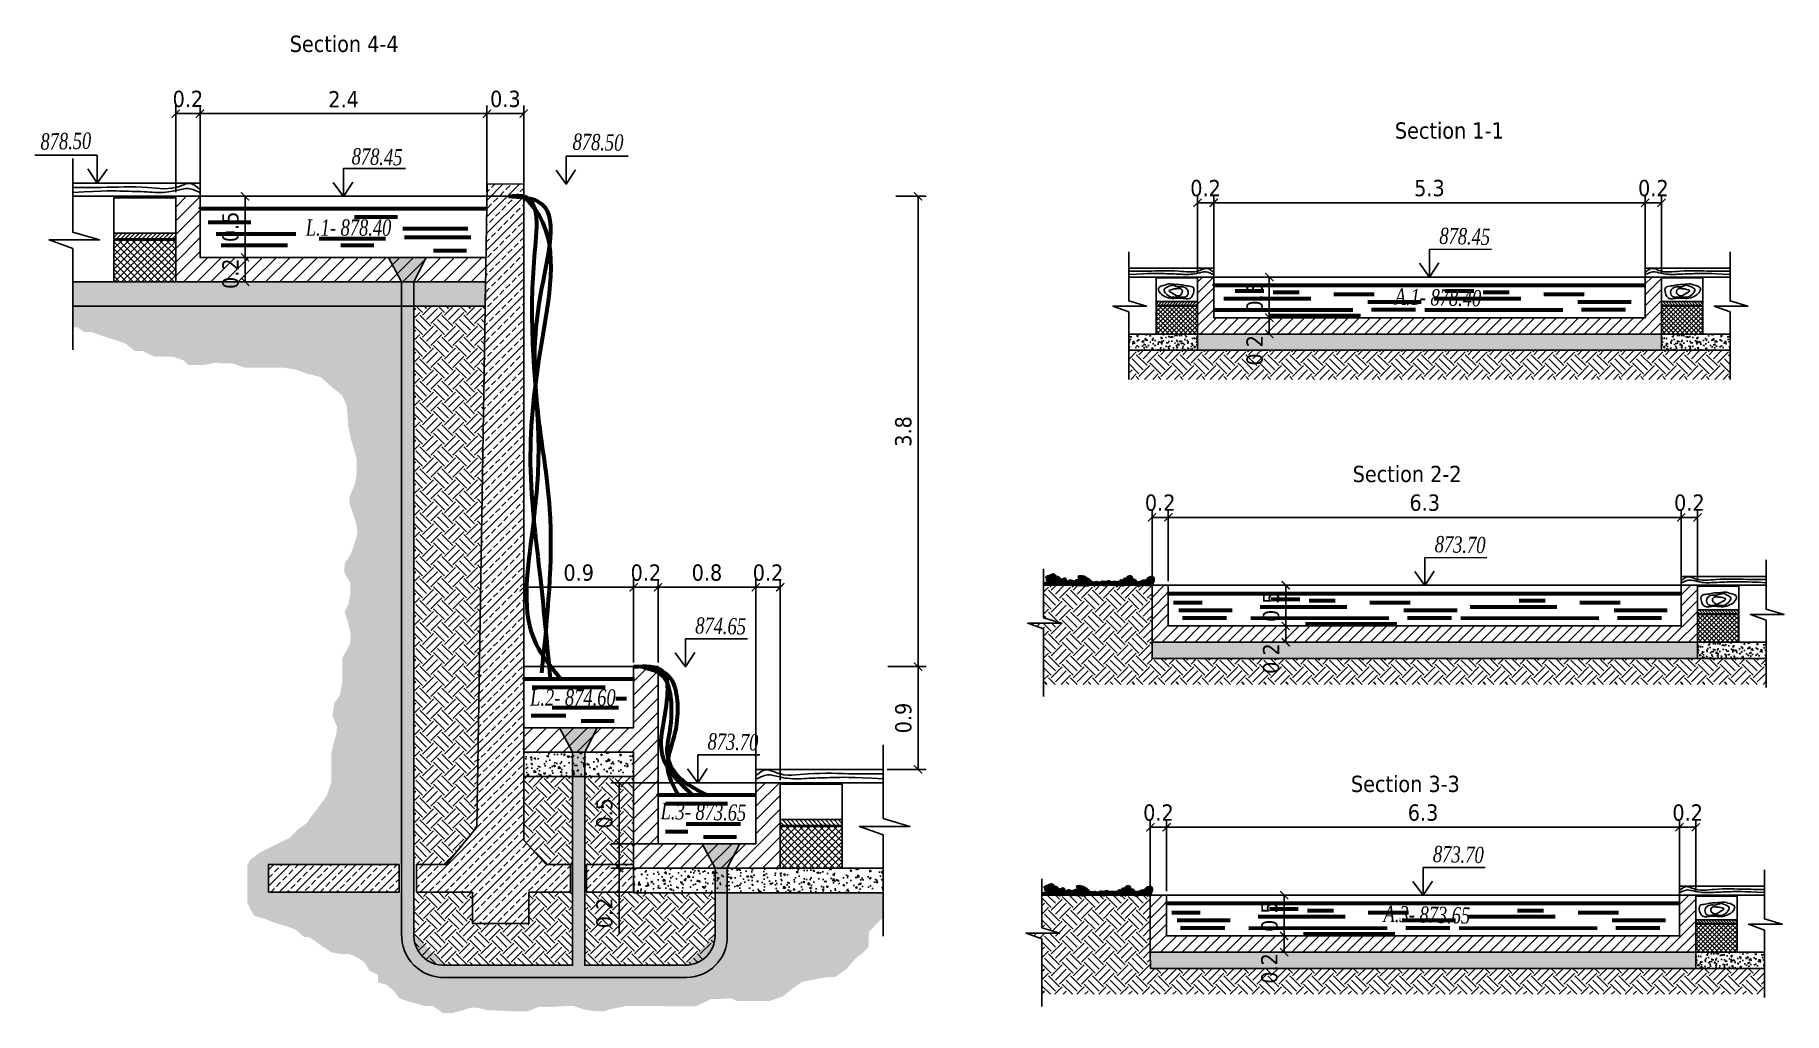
# Model space of a CAD drawing. Header units: millimetres. Extents: x 2372 to 2415, y 1055.4 to 1079.4.
import ezdxf

# ---------------------------------------------------------------- set-up
doc = ezdxf.new("R2010")
doc.units = ezdxf.units.MM
doc.linetypes.add('CONTI', pattern=[0])
doc.linetypes.add('CONTINU', pattern=[0])
doc.layers.add('graas', color=7, linetype='Continuous', true_color=0x258e2a)
doc.layers.add('l1', color=250, linetype='Continuous')
doc.layers.add('water', color=4, linetype='Continuous')
doc.styles.add('SHRFT', font='timesi.ttf', dxfattribs={"width": 0.75})
doc.styles.add('Tahoma', font='tahoma.ttf')
doc.dimstyles.new('ISO-25', dxfattribs={"dimtxt": 0.4, "dimasz": 0.2, "dimexe": 0.2, "dimexo": 0.1, "dimgap": 0.15, "dimtad": 1, "dimdsep": 46, "dimtxsty": 'Tahoma', "dimblk": 'ARCHTICK', "dimcen": 2, "dimclrd": 4, "dimclre": 4, "dimclrt": 7, "dimadec": 1, "dimazin": 0, "dimtfac": 1, "dimtmove": 0, "dimatfit": 3, "dimldrblk": 'ARCHTICK', "dimfxl": 1.25, "dimarcsym": 0})
pattern_1 = [(45, (797.80806, 189.52708), (-0.168379802, 0.168379802), [])]
pattern_2 = [(45, (1326.20623, 483.37795), (-0.20205576, 0.20205576), []), (45, (1326.40828, 483.37795), (-0.20205576, 0.20205576), [0.142875, -0.0714375])]
pattern_3 = [(45, (1326.20623, 483.37795), (0, 0.53881537), [0.381, -0.381]), (45, (1326.1052, 483.47897), (0, 0.53881537), [0.381, -0.381]), (45, (1326.00417, 483.58), (0, 0.53881537), [0.381, -0.381]), (135, (1326.00417, 483.64735), (-0.53881537, 0), [0.381, -0.381]), (135, (1326.1052, 483.7484), (-0.53881537, 0), [0.381, -0.381]), (135, (1326.20623, 483.8494), (-0.53881537, 0), [0.381, -0.381])]

msp = doc.modelspace()

# ---------------------------------------------------------------- texts
at = {"color": 18, "true_color": 0x000000, "style": 'Tahoma'}
for s, p in [('Section 4-4', (2378.282, 1078.971)), ('Section 1-1', (2405.429, 1076.842)), ('Section 2-2', (2404.393, 1068.408)), ('Section 3-3', (2404.35, 1060.797))]:
    msp.add_text(s, height=0.4, dxfattribs=at).set_placement(p)
at = {"color": 18, "linetype": 'CONTI', "lineweight": 5, "true_color": 0x000000, "style": 'SHRFT', "oblique": 0, "width": 0.75}
for s, rotation, p in [('878.50', 1.1821, (2372.163, 1076.569)), ('878.50', 358.8179, (2385.228, 1076.569)), ('878.45', 358.8179, (2379.8, 1076.21)), ('878.45', 358.8179, (2406.519, 1074.257)), ('A.1- 878.40', 358.8179, (2405.42, 1072.765)), ('873.70', 358.8179, (2406.405, 1066.686)), ('874.65', 358.8179, (2388.24, 1064.689)), ('873.70', 358.8179, (2388.543, 1061.842)), ('L.3- 873.65', 358.8179, (2387.39, 1060.131)), ('873.70', 358.8179, (2406.362, 1059.076)), ('A.3- 873.65', 358.8179, (2405.149, 1057.608))]:
    msp.add_text(s, height=0.4, rotation=rotation, dxfattribs=at).set_placement(p)
for s, p in [('L.1- 878.40', (2378.675, 1074.458)), ('L.2- 874.60', (2384.186, 1062.918))]:
    msp.add_text(s, height=0.4, dxfattribs=at).set_placement(p)

# ---------------------------------------------------------------- blocks, each defined once
blk = doc.blocks.new('_ArchTick')
at = {"color": 0, "linetype": 'ByBlock', "const_width": 0.15}
blk.add_lwpolyline([(-0.5, -0.5), (0.5, 0.5)], dxfattribs=at)
blk = doc.blocks.new('*D35')
at = {"color": 4, "lineweight": -2, "transparency": 16777216}
for p, q in [((2399.463, 1065.974), (2399.463, 1067.741)), ((2399.863, 1065.974), (2399.863, 1067.741)), ((2399.463, 1067.541), (2399.863, 1067.541))]:
    blk.add_line(p, q, dxfattribs=at)
at = {"layer": 'Defpoints', "color": 0, "transparency": 16777216}
for p in [(2399.863, 1067.541), (2399.463, 1065.874), (2399.863, 1065.874)]:
    blk.add_point(p, dxfattribs=at)
at = {"color": 4, "lineweight": -2, "transparency": 16777216, "xscale": 0.2, "yscale": 0.2, "zscale": 0.2, "rotation": 180}
blk.add_blockref('_ArchTick', (2399.463, 1067.541), dxfattribs=at)
at = {"color": 4, "lineweight": -2, "transparency": 16777216, "xscale": 0.2, "yscale": 0.2, "zscale": 0.2}
blk.add_blockref('_ArchTick', (2399.863, 1067.541), dxfattribs=at)
at = {"color": 7, "transparency": 16777216, "insert": (2399.663, 1067.9), "char_height": 0.4, "attachment_point": 5, "style": 'Tahoma'}
blk.add_mtext('0.2', dxfattribs=at)
blk = doc.blocks.new('*D36')
at = {"color": 4, "lineweight": -2, "transparency": 16777216}
for p, q in [((2399.863, 1065.974), (2399.863, 1067.741)), ((2412.463, 1065.974), (2412.463, 1067.741)), ((2399.863, 1067.541), (2412.463, 1067.541))]:
    blk.add_line(p, q, dxfattribs=at)
at = {"layer": 'Defpoints', "color": 0, "transparency": 16777216}
for p in [(2412.463, 1067.541), (2399.863, 1065.874), (2412.463, 1065.874)]:
    blk.add_point(p, dxfattribs=at)
at = {"color": 4, "lineweight": -2, "transparency": 16777216, "xscale": 0.2, "yscale": 0.2, "zscale": 0.2, "rotation": 180}
blk.add_blockref('_ArchTick', (2399.863, 1067.541), dxfattribs=at)
at = {"color": 4, "lineweight": -2, "transparency": 16777216, "xscale": 0.2, "yscale": 0.2, "zscale": 0.2}
blk.add_blockref('_ArchTick', (2412.463, 1067.541), dxfattribs=at)
at = {"color": 7, "transparency": 16777216, "insert": (2406.163, 1067.9), "char_height": 0.4, "attachment_point": 5, "style": 'Tahoma'}
blk.add_mtext('6.3', dxfattribs=at)
blk = doc.blocks.new('*D37')
at = {"color": 4, "lineweight": -2, "transparency": 16777216}
for p, q in [((2412.463, 1065.974), (2412.463, 1067.741)), ((2412.863, 1065.974), (2412.863, 1067.741)), ((2412.463, 1067.541), (2412.863, 1067.541))]:
    blk.add_line(p, q, dxfattribs=at)
at = {"layer": 'Defpoints', "color": 0, "transparency": 16777216}
for p in [(2412.863, 1067.541), (2412.463, 1065.874), (2412.863, 1065.874)]:
    blk.add_point(p, dxfattribs=at)
at = {"color": 4, "lineweight": -2, "transparency": 16777216, "xscale": 0.2, "yscale": 0.2, "zscale": 0.2, "rotation": 180}
blk.add_blockref('_ArchTick', (2412.463, 1067.541), dxfattribs=at)
at = {"color": 4, "lineweight": -2, "transparency": 16777216, "xscale": 0.2, "yscale": 0.2, "zscale": 0.2}
blk.add_blockref('_ArchTick', (2412.863, 1067.541), dxfattribs=at)
at = {"color": 7, "transparency": 16777216, "insert": (2412.663, 1067.9), "char_height": 0.4, "attachment_point": 5, "style": 'Tahoma'}
blk.add_mtext('0.2', dxfattribs=at)
blk = doc.blocks.new('*D38')
at = {"color": 4, "lineweight": -2, "transparency": 16777216}
for p, q in [((2402.86, 1065.874), (2402.549, 1065.874)), ((2402.749, 1065.874), (2402.749, 1064.874)), ((2402.86, 1064.874), (2402.549, 1064.874))]:
    blk.add_line(p, q, dxfattribs=at)
at = {"layer": 'Defpoints', "color": 0, "transparency": 16777216}
for p in [(2402.96, 1065.874), (2402.749, 1064.874), (2402.96, 1064.874)]:
    blk.add_point(p, dxfattribs=at)
at = {"color": 4, "lineweight": -2, "transparency": 16777216, "xscale": 0.2, "yscale": 0.2, "zscale": 0.2}
for p, rotation in [((2402.749, 1065.874), 90), ((2402.749, 1064.874), 270)]:
    blk.add_blockref('_ArchTick', p, dxfattribs=dict(at, rotation=rotation))
at = {"color": 7, "transparency": 16777216, "insert": (2402.391, 1065.347), "char_height": 0.4, "attachment_point": 5, "rotation": 90, "style": 'Tahoma'}
blk.add_mtext('0.5', dxfattribs=at)
blk = doc.blocks.new('*D39')
at = {"color": 4, "lineweight": -2, "transparency": 16777216}
for p, q in [((2402.86, 1064.874), (2402.549, 1064.874)), ((2402.749, 1064.874), (2402.749, 1064.474)), ((2402.782, 1064.474), (2402.549, 1064.474))]:
    blk.add_line(p, q, dxfattribs=at)
at = {"layer": 'Defpoints', "color": 0, "transparency": 16777216}
for p in [(2402.96, 1064.874), (2402.749, 1064.474), (2402.882, 1064.474)]:
    blk.add_point(p, dxfattribs=at)
at = {"color": 4, "lineweight": -2, "transparency": 16777216, "xscale": 0.2, "yscale": 0.2, "zscale": 0.2}
for p, rotation in [((2402.749, 1064.874), 90), ((2402.749, 1064.474), 270)]:
    blk.add_blockref('_ArchTick', p, dxfattribs=dict(at, rotation=rotation))
at = {"color": 7, "transparency": 16777216, "insert": (2402.391, 1064.074), "char_height": 0.4, "attachment_point": 5, "rotation": 90, "style": 'Tahoma'}
blk.add_mtext('0.2', dxfattribs=at)
blk = doc.blocks.new('*D25')
at = {"color": 4, "lineweight": -2, "transparency": 16777216}
for p, q in [((2375.48, 1075.526), (2375.48, 1077.656)), ((2376.08, 1075.526), (2376.08, 1077.656)), ((2375.48, 1077.456), (2376.08, 1077.456))]:
    blk.add_line(p, q, dxfattribs=at)
at = {"layer": 'Defpoints', "color": 0, "transparency": 16777216}
for p in [(2376.08, 1077.456), (2375.48, 1075.426), (2376.08, 1075.426)]:
    blk.add_point(p, dxfattribs=at)
at = {"color": 4, "lineweight": -2, "transparency": 16777216, "xscale": 0.2, "yscale": 0.2, "zscale": 0.2, "rotation": 180}
blk.add_blockref('_ArchTick', (2375.48, 1077.456), dxfattribs=at)
at = {"color": 4, "lineweight": -2, "transparency": 16777216, "xscale": 0.2, "yscale": 0.2, "zscale": 0.2}
blk.add_blockref('_ArchTick', (2376.08, 1077.456), dxfattribs=at)
at = {"color": 7, "transparency": 16777216, "insert": (2375.78, 1077.815), "char_height": 0.4, "attachment_point": 5, "style": 'Tahoma'}
blk.add_mtext('0.2', dxfattribs=at)
blk = doc.blocks.new('*D26')
at = {"color": 4, "lineweight": -2, "transparency": 16777216}
for p, q in [((2376.08, 1075.526), (2376.08, 1077.656)), ((2383.125, 1075.526), (2383.125, 1077.656)), ((2376.08, 1077.456), (2383.125, 1077.456))]:
    blk.add_line(p, q, dxfattribs=at)
at = {"layer": 'Defpoints', "color": 0, "transparency": 16777216}
for p in [(2383.125, 1077.456), (2376.08, 1075.426), (2383.125, 1075.426)]:
    blk.add_point(p, dxfattribs=at)
at = {"color": 4, "lineweight": -2, "transparency": 16777216, "xscale": 0.2, "yscale": 0.2, "zscale": 0.2, "rotation": 180}
blk.add_blockref('_ArchTick', (2376.08, 1077.456), dxfattribs=at)
at = {"color": 4, "lineweight": -2, "transparency": 16777216, "xscale": 0.2, "yscale": 0.2, "zscale": 0.2}
blk.add_blockref('_ArchTick', (2383.125, 1077.456), dxfattribs=at)
at = {"color": 7, "transparency": 16777216, "insert": (2379.603, 1077.81), "char_height": 0.4, "attachment_point": 5, "style": 'Tahoma'}
blk.add_mtext('2.4', dxfattribs=at)
blk = doc.blocks.new('*D27')
at = {"color": 4, "lineweight": -2, "transparency": 16777216}
for p, q in [((2383.125, 1075.526), (2383.125, 1077.656)), ((2384.03, 1075.526), (2384.03, 1077.656)), ((2383.125, 1077.456), (2384.03, 1077.456))]:
    blk.add_line(p, q, dxfattribs=at)
at = {"layer": 'Defpoints', "color": 0, "transparency": 16777216}
for p in [(2384.03, 1077.456), (2383.125, 1075.426), (2384.03, 1075.426)]:
    blk.add_point(p, dxfattribs=at)
at = {"color": 4, "lineweight": -2, "transparency": 16777216, "xscale": 0.2, "yscale": 0.2, "zscale": 0.2, "rotation": 180}
blk.add_blockref('_ArchTick', (2383.125, 1077.456), dxfattribs=at)
at = {"color": 4, "lineweight": -2, "transparency": 16777216, "xscale": 0.2, "yscale": 0.2, "zscale": 0.2}
blk.add_blockref('_ArchTick', (2384.03, 1077.456), dxfattribs=at)
at = {"color": 7, "transparency": 16777216, "insert": (2383.578, 1077.815), "char_height": 0.4, "attachment_point": 5, "style": 'Tahoma'}
blk.add_mtext('0.3', dxfattribs=at)
blk = doc.blocks.new('*D28')
at = {"color": 4, "lineweight": -2, "transparency": 16777216}
for p, q in [((2384.03, 1063.976), (2384.03, 1066.024)), ((2386.73, 1063.976), (2386.73, 1066.024)), ((2384.03, 1065.824), (2386.73, 1065.824))]:
    blk.add_line(p, q, dxfattribs=at)
at = {"layer": 'Defpoints', "color": 0, "transparency": 16777216}
for p in [(2386.73, 1065.824), (2384.03, 1063.876), (2386.73, 1063.876)]:
    blk.add_point(p, dxfattribs=at)
at = {"color": 4, "lineweight": -2, "transparency": 16777216, "xscale": 0.2, "yscale": 0.2, "zscale": 0.2, "rotation": 180}
blk.add_blockref('_ArchTick', (2384.03, 1065.824), dxfattribs=at)
at = {"color": 4, "lineweight": -2, "transparency": 16777216, "xscale": 0.2, "yscale": 0.2, "zscale": 0.2}
blk.add_blockref('_ArchTick', (2386.73, 1065.824), dxfattribs=at)
at = {"color": 7, "transparency": 16777216, "insert": (2385.38, 1066.182), "char_height": 0.4, "attachment_point": 5, "style": 'Tahoma'}
blk.add_mtext('0.9', dxfattribs=at)
blk = doc.blocks.new('*D29')
at = {"color": 4, "lineweight": -2, "transparency": 16777216}
for p, q in [((2386.73, 1063.976), (2386.73, 1066.024)), ((2387.33, 1063.976), (2387.33, 1066.024)), ((2386.73, 1065.824), (2387.33, 1065.824))]:
    blk.add_line(p, q, dxfattribs=at)
at = {"layer": 'Defpoints', "color": 0, "transparency": 16777216}
for p in [(2387.33, 1065.824), (2386.73, 1063.876), (2387.33, 1063.876)]:
    blk.add_point(p, dxfattribs=at)
at = {"color": 4, "lineweight": -2, "transparency": 16777216, "xscale": 0.2, "yscale": 0.2, "zscale": 0.2, "rotation": 180}
blk.add_blockref('_ArchTick', (2386.73, 1065.824), dxfattribs=at)
at = {"color": 4, "lineweight": -2, "transparency": 16777216, "xscale": 0.2, "yscale": 0.2, "zscale": 0.2}
blk.add_blockref('_ArchTick', (2387.33, 1065.824), dxfattribs=at)
at = {"color": 7, "transparency": 16777216, "insert": (2387.03, 1066.182), "char_height": 0.4, "attachment_point": 5, "style": 'Tahoma'}
blk.add_mtext('0.2', dxfattribs=at)
blk = doc.blocks.new('*D30')
at = {"color": 4, "lineweight": -2, "transparency": 16777216}
for p, q in [((2387.33, 1063.976), (2387.33, 1066.024)), ((2389.73, 1061.126), (2389.73, 1066.024)), ((2387.33, 1065.824), (2389.73, 1065.824))]:
    blk.add_line(p, q, dxfattribs=at)
at = {"layer": 'Defpoints', "color": 0, "transparency": 16777216}
for p in [(2389.73, 1065.824), (2387.33, 1063.876), (2389.73, 1061.026)]:
    blk.add_point(p, dxfattribs=at)
at = {"color": 4, "lineweight": -2, "transparency": 16777216, "xscale": 0.2, "yscale": 0.2, "zscale": 0.2, "rotation": 180}
blk.add_blockref('_ArchTick', (2387.33, 1065.824), dxfattribs=at)
at = {"color": 4, "lineweight": -2, "transparency": 16777216, "xscale": 0.2, "yscale": 0.2, "zscale": 0.2}
blk.add_blockref('_ArchTick', (2389.73, 1065.824), dxfattribs=at)
at = {"color": 7, "transparency": 16777216, "insert": (2388.53, 1066.183), "char_height": 0.4, "attachment_point": 5, "style": 'Tahoma'}
blk.add_mtext('0.8', dxfattribs=at)
blk = doc.blocks.new('*D31')
at = {"color": 4, "lineweight": -2, "transparency": 16777216}
for p, q in [((2389.73, 1061.126), (2389.73, 1066.024)), ((2390.33, 1061.09), (2390.33, 1066.024)), ((2389.73, 1065.824), (2390.33, 1065.824))]:
    blk.add_line(p, q, dxfattribs=at)
at = {"layer": 'Defpoints', "color": 0, "transparency": 16777216}
for p in [(2390.33, 1065.824), (2389.73, 1061.026), (2390.33, 1060.99)]:
    blk.add_point(p, dxfattribs=at)
at = {"color": 4, "lineweight": -2, "transparency": 16777216, "xscale": 0.2, "yscale": 0.2, "zscale": 0.2, "rotation": 180}
blk.add_blockref('_ArchTick', (2389.73, 1065.824), dxfattribs=at)
at = {"color": 4, "lineweight": -2, "transparency": 16777216, "xscale": 0.2, "yscale": 0.2, "zscale": 0.2}
blk.add_blockref('_ArchTick', (2390.33, 1065.824), dxfattribs=at)
at = {"color": 7, "transparency": 16777216, "insert": (2390.03, 1066.182), "char_height": 0.4, "attachment_point": 5, "style": 'Tahoma'}
blk.add_mtext('0.2', dxfattribs=at)
blk = doc.blocks.new('*D32')
at = {"color": 4, "lineweight": -2, "transparency": 16777216}
for p, q in [((2377.715, 1075.426), (2376.985, 1075.426)), ((2377.185, 1075.426), (2377.185, 1073.926)), ((2377.715, 1073.926), (2376.985, 1073.926))]:
    blk.add_line(p, q, dxfattribs=at)
at = {"layer": 'Defpoints', "color": 0, "transparency": 16777216}
for p in [(2377.815, 1075.426), (2377.185, 1073.926), (2377.815, 1073.926)]:
    blk.add_point(p, dxfattribs=at)
at = {"color": 4, "lineweight": -2, "transparency": 16777216, "xscale": 0.2, "yscale": 0.2, "zscale": 0.2}
for p, rotation in [((2377.185, 1075.426), 90), ((2377.185, 1073.926), 270)]:
    blk.add_blockref('_ArchTick', p, dxfattribs=dict(at, rotation=rotation))
at = {"color": 7, "transparency": 16777216, "insert": (2376.827, 1074.676), "char_height": 0.4, "attachment_point": 5, "rotation": 90, "style": 'Tahoma'}
blk.add_mtext('0.5', dxfattribs=at)
blk = doc.blocks.new('*D33')
at = {"color": 4, "lineweight": -2, "transparency": 16777216}
for p, q in [((2377.715, 1073.926), (2376.985, 1073.926)), ((2377.185, 1073.926), (2377.185, 1073.326)), ((2377.686, 1073.326), (2376.985, 1073.326))]:
    blk.add_line(p, q, dxfattribs=at)
at = {"layer": 'Defpoints', "color": 0, "transparency": 16777216}
for p in [(2377.815, 1073.926), (2377.185, 1073.326), (2377.786, 1073.326)]:
    blk.add_point(p, dxfattribs=at)
at = {"color": 4, "lineweight": -2, "transparency": 16777216, "xscale": 0.2, "yscale": 0.2, "zscale": 0.2}
for p, rotation in [((2377.185, 1073.926), 90), ((2377.185, 1073.326), 270)]:
    blk.add_blockref('_ArchTick', p, dxfattribs=dict(at, rotation=rotation))
at = {"color": 7, "transparency": 16777216, "insert": (2376.827, 1073.525), "char_height": 0.4, "attachment_point": 5, "rotation": 90, "style": 'Tahoma'}
blk.add_mtext('0.2', dxfattribs=at)
blk = doc.blocks.new('*D22')
at = {"color": 4, "lineweight": -2, "transparency": 16777216}
for p, q in [((2387.584, 1061.026), (2386.171, 1061.026)), ((2386.371, 1061.026), (2386.371, 1059.526)), ((2387.584, 1059.526), (2386.171, 1059.526))]:
    blk.add_line(p, q, dxfattribs=at)
at = {"layer": 'Defpoints', "color": 0, "transparency": 16777216}
for p in [(2387.684, 1061.026), (2386.371, 1059.526), (2387.684, 1059.526)]:
    blk.add_point(p, dxfattribs=at)
at = {"color": 4, "lineweight": -2, "transparency": 16777216, "xscale": 0.2, "yscale": 0.2, "zscale": 0.2}
for p, rotation in [((2386.371, 1061.026), 90), ((2386.371, 1059.526), 270)]:
    blk.add_blockref('_ArchTick', p, dxfattribs=dict(at, rotation=rotation))
at = {"color": 7, "transparency": 16777216, "insert": (2386.013, 1060.276), "char_height": 0.4, "attachment_point": 5, "rotation": 90, "style": 'Tahoma'}
blk.add_mtext('0.5', dxfattribs=at)
blk = doc.blocks.new('*D23')
at = {"color": 4, "lineweight": -2, "transparency": 16777216}
for p, q in [((2387.584, 1059.526), (2386.171, 1059.526)), ((2386.371, 1059.526), (2386.371, 1058.926)), ((2387.554, 1058.926), (2386.171, 1058.926)), ((2386.371, 1057.317), (2386.371, 1058.926))]:
    blk.add_line(p, q, dxfattribs=at)
at = {"layer": 'Defpoints', "color": 0, "transparency": 16777216}
for p in [(2387.684, 1059.526), (2386.371, 1058.926), (2387.654, 1058.926)]:
    blk.add_point(p, dxfattribs=at)
at = {"color": 4, "lineweight": -2, "transparency": 16777216, "xscale": 0.2, "yscale": 0.2, "zscale": 0.2}
for p, rotation in [((2386.371, 1059.526), 90), ((2386.371, 1058.926), 270)]:
    blk.add_blockref('_ArchTick', p, dxfattribs=dict(at, rotation=rotation))
at = {"color": 7, "transparency": 16777216, "insert": (2386.013, 1057.827), "char_height": 0.4, "attachment_point": 5, "rotation": 90, "style": 'Tahoma'}
blk.add_mtext('0.2', dxfattribs=at)
blk = doc.blocks.new('*D24')
at = {"color": 4, "lineweight": -2, "transparency": 16777216}
for p, q in [((2393.171, 1075.426), (2393.916, 1075.426)), ((2393.716, 1075.426), (2393.716, 1063.876)), ((2392.974, 1063.876), (2393.916, 1063.876))]:
    blk.add_line(p, q, dxfattribs=at)
at = {"layer": 'Defpoints', "color": 0, "transparency": 16777216}
for p in [(2393.071, 1075.426), (2392.874, 1063.876), (2393.716, 1063.876)]:
    blk.add_point(p, dxfattribs=at)
at = {"color": 4, "lineweight": -2, "transparency": 16777216, "xscale": 0.2, "yscale": 0.2, "zscale": 0.2}
for p, rotation in [((2393.716, 1075.426), 90), ((2393.716, 1063.876), 270)]:
    blk.add_blockref('_ArchTick', p, dxfattribs=dict(at, rotation=rotation))
at = {"color": 7, "transparency": 16777216, "insert": (2393.356, 1069.651), "char_height": 0.4, "attachment_point": 5, "rotation": 90, "style": 'Tahoma'}
blk.add_mtext('3.8', dxfattribs=at)
blk = doc.blocks.new('*D34')
at = {"color": 4, "lineweight": -2, "transparency": 16777216}
for p, q in [((2392.974, 1063.876), (2393.916, 1063.876)), ((2393.716, 1063.876), (2393.716, 1061.352)), ((2392.96, 1061.352), (2393.916, 1061.352))]:
    blk.add_line(p, q, dxfattribs=at)
at = {"layer": 'Defpoints', "color": 0, "transparency": 16777216}
for p in [(2392.874, 1063.876), (2392.86, 1061.352), (2393.716, 1061.352)]:
    blk.add_point(p, dxfattribs=at)
at = {"color": 4, "lineweight": -2, "transparency": 16777216, "xscale": 0.2, "yscale": 0.2, "zscale": 0.2}
for p, rotation in [((2393.716, 1063.876), 90), ((2393.716, 1061.352), 270)]:
    blk.add_blockref('_ArchTick', p, dxfattribs=dict(at, rotation=rotation))
at = {"color": 7, "transparency": 16777216, "insert": (2393.357, 1062.614), "char_height": 0.4, "attachment_point": 5, "rotation": 90, "style": 'Tahoma'}
blk.add_mtext('0.9', dxfattribs=at)
blk = doc.blocks.new('*D66')
at = {"color": 4, "lineweight": -2, "transparency": 16777216}
for p, q in [((2400.578, 1073.52), (2400.578, 1075.466)), ((2400.978, 1073.544), (2400.978, 1075.466)), ((2400.578, 1075.266), (2400.978, 1075.266))]:
    blk.add_line(p, q, dxfattribs=at)
at = {"layer": 'Defpoints', "color": 0, "transparency": 16777216}
for p in [(2400.978, 1075.266), (2400.578, 1073.42), (2400.978, 1073.444)]:
    blk.add_point(p, dxfattribs=at)
at = {"color": 4, "lineweight": -2, "transparency": 16777216, "xscale": 0.2, "yscale": 0.2, "zscale": 0.2, "rotation": 180}
blk.add_blockref('_ArchTick', (2400.578, 1075.266), dxfattribs=at)
at = {"color": 4, "lineweight": -2, "transparency": 16777216, "xscale": 0.2, "yscale": 0.2, "zscale": 0.2}
blk.add_blockref('_ArchTick', (2400.978, 1075.266), dxfattribs=at)
at = {"color": 7, "transparency": 16777216, "insert": (2400.778, 1075.625), "char_height": 0.4, "attachment_point": 5, "style": 'Tahoma'}
blk.add_mtext('0.2', dxfattribs=at)
blk = doc.blocks.new('*D67')
at = {"color": 4, "lineweight": -2, "transparency": 16777216}
for p, q in [((2400.978, 1073.544), (2400.978, 1075.466)), ((2411.578, 1073.544), (2411.578, 1075.466)), ((2400.978, 1075.266), (2411.578, 1075.266))]:
    blk.add_line(p, q, dxfattribs=at)
at = {"layer": 'Defpoints', "color": 0, "transparency": 16777216}
for p in [(2411.578, 1075.266), (2400.978, 1073.444), (2411.578, 1073.444)]:
    blk.add_point(p, dxfattribs=at)
at = {"color": 4, "lineweight": -2, "transparency": 16777216, "xscale": 0.2, "yscale": 0.2, "zscale": 0.2, "rotation": 180}
blk.add_blockref('_ArchTick', (2400.978, 1075.266), dxfattribs=at)
at = {"color": 4, "lineweight": -2, "transparency": 16777216, "xscale": 0.2, "yscale": 0.2, "zscale": 0.2}
blk.add_blockref('_ArchTick', (2411.578, 1075.266), dxfattribs=at)
at = {"color": 7, "transparency": 16777216, "insert": (2406.278, 1075.625), "char_height": 0.4, "attachment_point": 5, "style": 'Tahoma'}
blk.add_mtext('5.3', dxfattribs=at)
blk = doc.blocks.new('*D68')
at = {"color": 4, "lineweight": -2, "transparency": 16777216}
for p, q in [((2411.578, 1073.544), (2411.578, 1075.466)), ((2411.978, 1073.544), (2411.978, 1075.466)), ((2411.578, 1075.266), (2411.978, 1075.266))]:
    blk.add_line(p, q, dxfattribs=at)
at = {"layer": 'Defpoints', "color": 0, "transparency": 16777216}
for p in [(2411.978, 1075.266), (2411.578, 1073.444), (2411.978, 1073.444)]:
    blk.add_point(p, dxfattribs=at)
at = {"color": 4, "lineweight": -2, "transparency": 16777216, "xscale": 0.2, "yscale": 0.2, "zscale": 0.2, "rotation": 180}
blk.add_blockref('_ArchTick', (2411.578, 1075.266), dxfattribs=at)
at = {"color": 4, "lineweight": -2, "transparency": 16777216, "xscale": 0.2, "yscale": 0.2, "zscale": 0.2}
blk.add_blockref('_ArchTick', (2411.978, 1075.266), dxfattribs=at)
at = {"color": 7, "transparency": 16777216, "insert": (2411.778, 1075.625), "char_height": 0.4, "attachment_point": 5, "style": 'Tahoma'}
blk.add_mtext('0.2', dxfattribs=at)
blk = doc.blocks.new('*D69')
at = {"color": 4, "lineweight": -2, "transparency": 16777216}
for p, q in [((2402.715, 1073.444), (2402.144, 1073.444)), ((2402.344, 1073.444), (2402.344, 1072.444)), ((2402.715, 1072.444), (2402.144, 1072.444))]:
    blk.add_line(p, q, dxfattribs=at)
at = {"layer": 'Defpoints', "color": 0, "transparency": 16777216}
for p in [(2402.815, 1073.444), (2402.344, 1072.444), (2402.815, 1072.444)]:
    blk.add_point(p, dxfattribs=at)
at = {"color": 4, "lineweight": -2, "transparency": 16777216, "xscale": 0.2, "yscale": 0.2, "zscale": 0.2}
for p, rotation in [((2402.344, 1073.444), 90), ((2402.344, 1072.444), 270)]:
    blk.add_blockref('_ArchTick', p, dxfattribs=dict(at, rotation=rotation))
at = {"color": 7, "transparency": 16777216, "insert": (2401.986, 1072.944), "char_height": 0.4, "attachment_point": 5, "rotation": 90, "style": 'Tahoma'}
blk.add_mtext('0.5', dxfattribs=at)
blk = doc.blocks.new('*D70')
at = {"color": 4, "lineweight": -2, "transparency": 16777216}
for p, q in [((2402.715, 1072.444), (2402.144, 1072.444)), ((2402.344, 1072.444), (2402.344, 1072.044)), ((2402.674, 1072.044), (2402.144, 1072.044))]:
    blk.add_line(p, q, dxfattribs=at)
at = {"layer": 'Defpoints', "color": 0, "transparency": 16777216}
for p in [(2402.815, 1072.444), (2402.344, 1072.044), (2402.774, 1072.044)]:
    blk.add_point(p, dxfattribs=at)
at = {"color": 4, "lineweight": -2, "transparency": 16777216, "xscale": 0.2, "yscale": 0.2, "zscale": 0.2}
for p, rotation in [((2402.344, 1072.444), 90), ((2402.344, 1072.044), 270)]:
    blk.add_blockref('_ArchTick', p, dxfattribs=dict(at, rotation=rotation))
at = {"color": 7, "transparency": 16777216, "insert": (2401.986, 1071.644), "char_height": 0.4, "attachment_point": 5, "rotation": 90, "style": 'Tahoma'}
blk.add_mtext('0.2', dxfattribs=at)
blk = doc.blocks.new('*D71')
at = {"color": 4, "lineweight": -2, "transparency": 16777216}
for p, q in [((2399.421, 1058.364), (2399.421, 1060.131)), ((2399.821, 1058.364), (2399.821, 1060.131)), ((2399.421, 1059.931), (2399.821, 1059.931))]:
    blk.add_line(p, q, dxfattribs=at)
at = {"layer": 'Defpoints', "color": 0, "transparency": 16777216}
for p in [(2399.821, 1059.931), (2399.421, 1058.264), (2399.821, 1058.264)]:
    blk.add_point(p, dxfattribs=at)
at = {"color": 4, "lineweight": -2, "transparency": 16777216, "xscale": 0.2, "yscale": 0.2, "zscale": 0.2, "rotation": 180}
blk.add_blockref('_ArchTick', (2399.421, 1059.931), dxfattribs=at)
at = {"color": 4, "lineweight": -2, "transparency": 16777216, "xscale": 0.2, "yscale": 0.2, "zscale": 0.2}
blk.add_blockref('_ArchTick', (2399.821, 1059.931), dxfattribs=at)
at = {"color": 7, "transparency": 16777216, "insert": (2399.621, 1060.289), "char_height": 0.4, "attachment_point": 5, "style": 'Tahoma'}
blk.add_mtext('0.2', dxfattribs=at)
blk = doc.blocks.new('*D72')
at = {"color": 4, "lineweight": -2, "transparency": 16777216}
for p, q in [((2399.821, 1058.364), (2399.821, 1060.131)), ((2412.421, 1058.364), (2412.421, 1060.131)), ((2399.821, 1059.931), (2412.421, 1059.931))]:
    blk.add_line(p, q, dxfattribs=at)
at = {"layer": 'Defpoints', "color": 0, "transparency": 16777216}
for p in [(2412.421, 1059.931), (2399.821, 1058.264), (2412.421, 1058.264)]:
    blk.add_point(p, dxfattribs=at)
at = {"color": 4, "lineweight": -2, "transparency": 16777216, "xscale": 0.2, "yscale": 0.2, "zscale": 0.2, "rotation": 180}
blk.add_blockref('_ArchTick', (2399.821, 1059.931), dxfattribs=at)
at = {"color": 4, "lineweight": -2, "transparency": 16777216, "xscale": 0.2, "yscale": 0.2, "zscale": 0.2}
blk.add_blockref('_ArchTick', (2412.421, 1059.931), dxfattribs=at)
at = {"color": 7, "transparency": 16777216, "insert": (2406.121, 1060.289), "char_height": 0.4, "attachment_point": 5, "style": 'Tahoma'}
blk.add_mtext('6.3', dxfattribs=at)
blk = doc.blocks.new('*D73')
at = {"color": 4, "lineweight": -2, "transparency": 16777216}
for p, q in [((2412.421, 1058.364), (2412.421, 1060.131)), ((2412.821, 1058.364), (2412.821, 1060.131)), ((2412.421, 1059.931), (2412.821, 1059.931))]:
    blk.add_line(p, q, dxfattribs=at)
at = {"layer": 'Defpoints', "color": 0, "transparency": 16777216}
for p in [(2412.821, 1059.931), (2412.421, 1058.264), (2412.821, 1058.264)]:
    blk.add_point(p, dxfattribs=at)
at = {"color": 4, "lineweight": -2, "transparency": 16777216, "xscale": 0.2, "yscale": 0.2, "zscale": 0.2, "rotation": 180}
blk.add_blockref('_ArchTick', (2412.421, 1059.931), dxfattribs=at)
at = {"color": 4, "lineweight": -2, "transparency": 16777216, "xscale": 0.2, "yscale": 0.2, "zscale": 0.2}
blk.add_blockref('_ArchTick', (2412.821, 1059.931), dxfattribs=at)
at = {"color": 7, "transparency": 16777216, "insert": (2412.621, 1060.289), "char_height": 0.4, "attachment_point": 5, "style": 'Tahoma'}
blk.add_mtext('0.2', dxfattribs=at)
blk = doc.blocks.new('*D74')
at = {"color": 4, "lineweight": -2, "transparency": 16777216}
for p, q in [((2402.817, 1058.264), (2402.507, 1058.264)), ((2402.707, 1058.264), (2402.707, 1057.264)), ((2402.817, 1057.264), (2402.507, 1057.264))]:
    blk.add_line(p, q, dxfattribs=at)
at = {"layer": 'Defpoints', "color": 0, "transparency": 16777216}
for p in [(2402.917, 1058.264), (2402.707, 1057.264), (2402.917, 1057.264)]:
    blk.add_point(p, dxfattribs=at)
at = {"color": 4, "lineweight": -2, "transparency": 16777216, "xscale": 0.2, "yscale": 0.2, "zscale": 0.2}
for p, rotation in [((2402.707, 1058.264), 90), ((2402.707, 1057.264), 270)]:
    blk.add_blockref('_ArchTick', p, dxfattribs=dict(at, rotation=rotation))
at = {"color": 7, "transparency": 16777216, "insert": (2402.349, 1057.736), "char_height": 0.4, "attachment_point": 5, "rotation": 90, "style": 'Tahoma'}
blk.add_mtext('0.5', dxfattribs=at)
blk = doc.blocks.new('*D75')
at = {"color": 4, "lineweight": -2, "transparency": 16777216}
for p, q in [((2402.817, 1057.264), (2402.507, 1057.264)), ((2402.707, 1057.264), (2402.707, 1056.864)), ((2402.74, 1056.864), (2402.507, 1056.864))]:
    blk.add_line(p, q, dxfattribs=at)
at = {"layer": 'Defpoints', "color": 0, "transparency": 16777216}
for p in [(2402.917, 1057.264), (2402.707, 1056.864), (2402.84, 1056.864)]:
    blk.add_point(p, dxfattribs=at)
at = {"color": 4, "lineweight": -2, "transparency": 16777216, "xscale": 0.2, "yscale": 0.2, "zscale": 0.2}
for p, rotation in [((2402.707, 1057.264), 90), ((2402.707, 1056.864), 270)]:
    blk.add_blockref('_ArchTick', p, dxfattribs=dict(at, rotation=rotation))
at = {"color": 7, "transparency": 16777216, "insert": (2402.348, 1056.464), "char_height": 0.4, "attachment_point": 5, "rotation": 90, "style": 'Tahoma'}
blk.add_mtext('0.2', dxfattribs=at)

# ---------------------------------------------------------------- dimensions: what is measured, and where the dimension line sits
at = {"color": 18, "true_color": 0x000000}
for base, p1, p2, picture, middle in [((2376.08, 1077.456), (2375.48, 1075.426), (2376.08, 1075.426), '*D25', (2375.78, 1077.456)), ((2400.978, 1075.266), (2400.578, 1073.42), (2400.978, 1073.444), '*D66', (2400.778, 1075.266)), ((2399.863, 1067.541), (2399.463, 1065.874), (2399.863, 1065.874), '*D35', (2399.663, 1067.541)), ((2399.821, 1059.931), (2399.421, 1058.264), (2399.821, 1058.264), '*D71', (2399.621, 1059.931))]:
    dim = msp.add_linear_dim(base=base, p1=p1, p2=p2, text='0.2', dimstyle='ISO-25', dxfattribs=at)
    dim.commit()
    dim.dimension.update_dxf_attribs({"geometry": picture, "text_midpoint": middle, "dimtype": 160})
for base, p1, p2, text, picture, middle in [((2383.125, 1077.456), (2376.08, 1075.426), (2383.125, 1075.426), '2.4', '*D26', (2379.603, 1077.81)), ((2411.578, 1075.266), (2400.978, 1073.444), (2411.578, 1073.444), '5.3', '*D67', (2406.278, 1075.625)), ((2412.463, 1067.541), (2399.863, 1065.874), (2412.463, 1065.874), '6.3', '*D36', (2406.163, 1067.9)), ((2389.73, 1065.824), (2387.33, 1063.876), (2389.73, 1061.026), '0.8', '*D30', (2388.53, 1066.183)), ((2412.421, 1059.931), (2399.821, 1058.264), (2412.421, 1058.264), '6.3', '*D72', (2406.121, 1060.289))]:
    dim = msp.add_linear_dim(base=base, p1=p1, p2=p2, text=text, dimstyle='ISO-25', override={"dimtmove": 1}, dxfattribs=at)
    dim.commit()
    dim.dimension.update_dxf_attribs({"geometry": picture, "text_midpoint": middle})
for base, p1, p2, text, picture, middle in [((2384.03, 1077.456), (2383.125, 1075.426), (2384.03, 1075.426), '0.3', '*D27', (2383.578, 1077.456)), ((2411.978, 1075.266), (2411.578, 1073.444), (2411.978, 1073.444), '0.2', '*D68', (2411.778, 1075.266)), ((2412.863, 1067.541), (2412.463, 1065.874), (2412.863, 1065.874), '0.2', '*D37', (2412.663, 1067.541)), ((2387.33, 1065.824), (2386.73, 1063.876), (2387.33, 1063.876), '0.2', '*D29', (2387.03, 1065.824)), ((2390.33, 1065.824), (2389.73, 1061.026), (2390.33, 1060.99), '0.2', '*D31', (2390.03, 1065.824)), ((2412.821, 1059.931), (2412.421, 1058.264), (2412.821, 1058.264), '0.2', '*D73', (2412.621, 1059.931))]:
    dim = msp.add_linear_dim(base=base, p1=p1, p2=p2, text=text, dimstyle='ISO-25', override={"dimtmove": 1}, dxfattribs=at)
    dim.commit()
    dim.dimension.update_dxf_attribs({"geometry": picture, "text_midpoint": middle, "dimtype": 160})
for base, p1, p2, picture, middle in [((2377.185, 1073.926), (2377.815, 1075.426), (2377.815, 1073.926), '*D32', (2376.827, 1074.676)), ((2386.371, 1059.526), (2387.684, 1061.026), (2387.684, 1059.526), '*D22', (2386.013, 1060.276))]:
    dim = msp.add_linear_dim(base=base, p1=p1, p2=p2, angle=90, text='0.5', dimstyle='ISO-25', dxfattribs=at)
    dim.commit()
    dim.dimension.update_dxf_attribs({"geometry": picture, "text_midpoint": middle})
for base, p1, p2, text, picture, middle in [((2393.716, 1063.876), (2393.071, 1075.426), (2392.874, 1063.876), '3.8', '*D24', (2393.356, 1069.651)), ((2393.716, 1061.352), (2392.874, 1063.876), (2392.86, 1061.352), '0.9', '*D34', (2393.357, 1062.614))]:
    dim = msp.add_linear_dim(base=base, p1=p1, p2=p2, angle=90, text=text, dimstyle='ISO-25', override={"dimtmove": 1}, dxfattribs=at)
    dim.commit()
    dim.dimension.update_dxf_attribs({"geometry": picture, "text_midpoint": middle})
for base, p1, p2, picture, middle in [((2377.185, 1073.326), (2377.815, 1073.926), (2377.786, 1073.326), '*D33', (2377.185, 1073.525)), ((2402.344, 1072.044), (2402.815, 1072.444), (2402.774, 1072.044), '*D70', (2402.344, 1071.644)), ((2402.749, 1064.474), (2402.96, 1064.874), (2402.882, 1064.474), '*D39', (2402.749, 1064.074)), ((2386.371, 1058.926), (2387.684, 1059.526), (2387.654, 1058.926), '*D23', (2386.371, 1057.827)), ((2402.707, 1056.864), (2402.917, 1057.264), (2402.84, 1056.864), '*D75', (2402.707, 1056.464))]:
    dim = msp.add_linear_dim(base=base, p1=p1, p2=p2, angle=90, text='0.2', dimstyle='ISO-25', override={"dimtmove": 1}, dxfattribs=at)
    dim.commit()
    dim.dimension.update_dxf_attribs({"geometry": picture, "text_midpoint": middle, "dimtype": 160})
for base, p1, p2, picture, middle in [((2402.344, 1072.444), (2402.815, 1073.444), (2402.815, 1072.444), '*D69', (2402.344, 1072.944)), ((2402.749, 1064.874), (2402.96, 1065.874), (2402.96, 1064.874), '*D38', (2402.749, 1065.347)), ((2402.707, 1057.264), (2402.917, 1058.264), (2402.917, 1057.264), '*D74', (2402.707, 1057.736))]:
    dim = msp.add_linear_dim(base=base, p1=p1, p2=p2, angle=90, text='0.5', dimstyle='ISO-25', dxfattribs=at)
    dim.commit()
    dim.dimension.update_dxf_attribs({"geometry": picture, "text_midpoint": middle, "dimtype": 160})
dim = msp.add_linear_dim(base=(2386.73, 1065.824), p1=(2384.03, 1063.876), p2=(2386.73, 1063.876), text='0.9', dimstyle='ISO-25', dxfattribs=at)
dim.commit()
dim.dimension.update_dxf_attribs({"geometry": '*D28', "text_midpoint": (2385.38, 1066.182)})

# ---------------------------------------------------------------- hatches: boundary and pattern name
at = {"true_color": 0x000000}
h = msp.add_hatch(dxfattribs=at)
h.set_pattern_fill('ANSI31', color=18, scale=0.075, style=0)
h.set_pattern_definition(pattern_1)
h.paths.add_polyline_path([(2376.08, 1075.426), (2375.48, 1075.426), (2375.481, 1073.326), (2383.091, 1073.327), (2383.091, 1073.926), (2376.08, 1073.926)])
at = {"true_color": 0xc7c8ca}
h = msp.add_hatch(dxfattribs=at)
h.set_pattern_fill('ANSI33', color=9, scale=0.045, style=0)
h.set_pattern_definition([(45, (797.80806, 189.52708), (-0.202055763, 0.202055763), []), (45, (798.01012, 189.52708), (-0.202055763, 0.202055763), [0.142875, -0.0714375])])
h.paths.add_polyline_path([(2384.03, 1075.726), (2384.03, 1059.616), (2384.581, 1059.02), (2385.176, 1059.02), (2385.176, 1058.335), (2384.156, 1058.335), (2384.156, 1057.568), (2382.769, 1057.568), (2382.769, 1058.335), (2381.397, 1058.335), (2381.396, 1059.02), (2382.125, 1059.02), (2382.875, 1059.934), (2383.13, 1075.726), (2384.03, 1075.733)])
at = {"ltscale": 0.005, "true_color": 0x000000}
h = msp.add_hatch(dxfattribs=at)
h.set_pattern_fill('ANSI37', color=18, scale=0.037241, style=0)
h.set_pattern_definition([(45, (1892.21104, 651.42105), (-0.083607393, 0.083607393), []), (135, (1892.21104, 651.42105), (-0.083607393, -0.083607393), [])])
h.paths.add_polyline_path([(2373.958, 1074.353), (2375.48, 1074.353), (2375.48, 1073.326), (2373.958, 1073.326)])
at = {"true_color": 0xc7c8ca}
for points in [[(2381.03, 1073.327), (2380.709, 1073.927), (2381.635, 1073.927), (2381.33, 1073.327), (2381.03, 1073.327)], [(2385.23, 1061.777), (2384.91, 1062.377), (2385.835, 1062.377), (2385.53, 1061.777), (2385.23, 1061.777)]]:
    msp.add_hatch(color=9, dxfattribs=at).paths.add_polyline_path(points)
at = {"ltscale": 0.005, "true_color": 0x000000}
h = msp.add_hatch(dxfattribs=at)
h.set_pattern_fill('AR-CONC', color=18, scale=0.002234, style=0)
h.set_pattern_definition([(50, (1883.67635, 651.6731), (0.4070793, -0.0356148), [0.04256594, -0.46822529]), (355, (1883.67635, 651.6731), (-0.0787477, 0.42690313), [0.03405275, -0.37458023]), (100.451, (1883.71027, 651.67014), (0.32833307, 0.39128638), [0.03617546, -0.39793005]), (46.1842, (1883.67635, 651.7866), (0.60570776, -0.09394074), [0.0638489, -0.70233793]), (96.6356, (1883.7268, 651.7788), (0.5304637, 0.55285565), [0.0542632, -0.59689507]), (351.184, (1883.67635, 651.7866), (0.5304645, 0.5528547), [0.0510791, -0.56187034]), (21, (1883.7331, 651.75824), (0.33877318, -0.22850538), [0.04256594, -0.46822529]), (326, (1883.7331, 651.75824), (0.13809245, 0.41155554), [0.03405275, -0.37458023]), (71.4514, (1883.76133, 651.7392), (0.4768647, 0.18305108), [0.03617546, -0.39793005]), (37.5, (1883.67635, 651.67311), (0.006901275, 0.18893251), [0, -0.37003986, 0, -0.38025569, 0, -0.37599909]), (7.5, (1883.67635, 651.6731), (0.14930401, 0.22384671), [0, -0.216802496, 0, -0.361526676, 0, -0.143305315]), (327.5, (1883.54978, 651.67311), (0.302968004, -0.01280049), [0, -0.14188645, 0, -0.442685725, 0, -0.587409905]), (317.5, (1883.49303, 651.6731), (0.33098463, 0.05681377), [0, -0.18445239, 0, -0.29398873, 0, -0.41714616])])
h.paths.add_polyline_path([(2372.951, 1073.326), (2383.091, 1073.327), (2383.082, 1072.726), (2372.951, 1072.725)])
at = {"true_color": 0xc7c8ca}
h = msp.add_hatch(color=9, dxfattribs=at)
edge = h.paths.add_edge_path()
edge.add_line((2381.03, 1073.327), (2381.03, 1057.315))
edge.add_arc((2382.059, 1057.273), 1.03, 177.6705, 271.9805)
edge.add_line((2382.095, 1056.244), (2388.029, 1056.244))
edge.add_arc((2388.029, 1057.244), 1, 270, 359.9938)
edge.add_line((2389.029, 1057.244), (2389.029, 1058.926))
edge.add_line((2389.029, 1058.926), (2389.334, 1059.526))
edge.add_line((2389.334, 1059.526), (2388.409, 1059.526))
edge.add_line((2388.409, 1059.526), (2388.729, 1058.926))
edge.add_line((2388.729, 1058.926), (2388.729, 1057.274))
edge.add_arc((2387.999, 1057.274), 0.73, 270, 359.9935, ccw=False)
edge.add_line((2387.999, 1056.544), (2385.53, 1056.544))
edge.add_line((2385.53, 1056.544), (2385.53, 1061.777))
edge.add_line((2385.53, 1061.777), (2385.23, 1061.777))
edge.add_line((2385.23, 1061.777), (2385.23, 1056.544))
edge.add_line((2385.23, 1056.544), (2382.089, 1056.544))
edge.add_arc((2382.059, 1057.273), 0.73, 177.2329, 272.3526, ccw=False)
edge.add_line((2381.33, 1057.309), (2381.33, 1073.327))
edge.add_line((2381.33, 1073.327), (2381.03, 1073.327))
at = {"true_color": 0x000000}
h = msp.add_hatch(dxfattribs=at)
h.set_pattern_fill('ANSI31', color=18, scale=0.06, style=0)
h.set_pattern_definition([(45, (311.78158, -142.59606), (-0.134703842, 0.134703842), [])])
h.paths.add_polyline_path([(2400.578, 1073.444), (2400.978, 1073.444), (2400.978, 1072.444), (2411.578, 1072.444), (2411.578, 1073.444), (2411.978, 1073.444), (2411.978, 1072.044), (2400.578, 1072.044)])
at = {"true_color": 0x939598}
h = msp.add_hatch(dxfattribs=at)
h.set_pattern_fill('EARTH', color=252, scale=0.06, angle=45, style=0)
h.set_pattern_definition(pattern_3)
edge = h.paths.add_edge_path()
edge.add_line((2372.951, 1072.725), (2381.03, 1072.725))
edge.add_line((2381.03, 1072.725), (2381.03, 1059.02))
edge.add_line((2381.03, 1059.02), (2377.761, 1059.02))
edge.add_line((2377.761, 1059.02), (2377.761, 1058.341))
edge.add_line((2377.761, 1058.341), (2381.03, 1058.341))
edge.add_line((2381.03, 1058.341), (2381.03, 1057.315))
edge.add_arc((2382.101, 1057.315), 1.071, 180, 269.651)
edge.add_line((2382.095, 1056.244), (2388.029, 1056.244))
edge.add_arc((2388.029, 1057.244), 1, 270, 359.9938)
edge.add_line((2389.029, 1057.244), (2389.029, 1058.325))
edge.add_line((2389.029, 1058.325), (2392.86, 1058.325))
edge.add_line((2392.86, 1058.325), (2392.86, 1057.719))
edge.add_line((2392.86, 1057.719), (2392.648, 1057.506))
edge.add_line((2392.648, 1057.506), (2392.509, 1057.359))
edge.add_line((2392.509, 1057.359), (2392.502, 1057.139))
edge.add_line((2392.502, 1057.139), (2392.502, 1057))
edge.add_line((2392.502, 1057), (2392.355, 1056.846))
edge.add_line((2392.355, 1056.846), (2392.171, 1056.699))
edge.add_line((2392.171, 1056.699), (2391.959, 1056.45))
edge.add_line((2391.959, 1056.45), (2391.68, 1056.252))
edge.add_line((2391.68, 1056.252), (2391.511, 1056.252))
edge.add_line((2391.511, 1056.252), (2391.269, 1056.215))
edge.add_line((2391.269, 1056.215), (2390.873, 1056.135))
edge.add_line((2390.873, 1056.135), (2390.675, 1056.003))
edge.add_line((2390.675, 1056.003), (2390.381, 1055.768))
edge.add_line((2390.381, 1055.768), (2390.066, 1055.665))
edge.add_line((2390.066, 1055.665), (2389.692, 1055.665))
edge.add_line((2389.692, 1055.665), (2389.545, 1055.665))
edge.add_line((2389.545, 1055.665), (2389.281, 1055.665))
edge.add_line((2389.281, 1055.665), (2389.105, 1055.731))
edge.add_line((2389.105, 1055.731), (2388.855, 1055.717))
edge.add_line((2388.855, 1055.717), (2388.642, 1055.717))
edge.add_line((2388.642, 1055.717), (2388.254, 1055.533))
edge.add_line((2388.254, 1055.533), (2387.901, 1055.533))
edge.add_line((2387.901, 1055.533), (2387.377, 1055.539))
edge.add_line((2387.377, 1055.539), (2387.164, 1055.539))
edge.add_line((2387.164, 1055.539), (2386.959, 1055.539))
edge.add_line((2386.959, 1055.539), (2386.54, 1055.539))
edge.add_line((2386.54, 1055.539), (2386.166, 1055.465))
edge.add_line((2386.166, 1055.465), (2386.005, 1055.414))
edge.add_line((2386.005, 1055.414), (2385.777, 1055.414))
edge.add_line((2385.777, 1055.414), (2385.506, 1055.458))
edge.add_line((2385.506, 1055.458), (2385.234, 1055.546))
edge.add_line((2385.234, 1055.546), (2384.574, 1055.517))
edge.add_line((2384.574, 1055.517), (2384.383, 1055.517))
edge.add_line((2384.383, 1055.517), (2384.141, 1055.414))
edge.add_line((2384.141, 1055.414), (2383.818, 1055.414))
edge.add_line((2383.818, 1055.414), (2383.686, 1055.414))
edge.add_line((2383.686, 1055.414), (2383.136, 1055.443))
edge.add_line((2383.136, 1055.443), (2382.879, 1055.502))
edge.add_line((2382.879, 1055.502), (2382.733, 1055.502))
edge.add_line((2382.733, 1055.502), (2382.476, 1055.421))
edge.add_line((2382.476, 1055.421), (2382.278, 1055.37))
edge.add_line((2382.278, 1055.37), (2382.04, 1055.37))
edge.add_line((2382.04, 1055.37), (2381.798, 1055.539))
edge.add_line((2381.798, 1055.539), (2381.622, 1055.539))
edge.add_line((2381.622, 1055.539), (2381.24, 1055.641))
edge.add_line((2381.24, 1055.641), (2380.984, 1055.722))
edge.add_line((2380.984, 1055.722), (2380.837, 1055.913))
edge.add_line((2380.837, 1055.913), (2380.654, 1056.067))
edge.add_line((2380.654, 1056.067), (2380.448, 1056.118))
edge.add_line((2380.448, 1056.118), (2380.448, 1056.309))
edge.add_line((2380.448, 1056.309), (2380.235, 1056.411))
edge.add_line((2380.235, 1056.411), (2380.125, 1056.602))
edge.add_line((2380.125, 1056.602), (2380.008, 1056.69))
edge.add_line((2380.008, 1056.69), (2379.868, 1056.771))
edge.add_line((2379.868, 1056.771), (2379.714, 1056.822))
edge.add_line((2379.714, 1056.822), (2379.516, 1056.822))
edge.add_line((2379.516, 1056.822), (2379.311, 1056.859))
edge.add_line((2379.311, 1056.859), (2379.091, 1057.005))
edge.add_line((2379.091, 1057.005), (2378.878, 1057.152))
edge.add_line((2378.878, 1057.152), (2378.753, 1057.233))
edge.add_line((2378.753, 1057.233), (2378.64, 1057.233))
edge.add_line((2378.64, 1057.233), (2378.428, 1057.418))
edge.add_line((2378.428, 1057.418), (2378.274, 1057.476))
edge.add_line((2378.274, 1057.476), (2377.87, 1057.601))
edge.add_line((2377.87, 1057.601), (2377.672, 1057.682))
edge.add_line((2377.672, 1057.682), (2377.415, 1057.755))
edge.add_line((2377.415, 1057.755), (2377.312, 1057.916))
edge.add_line((2377.312, 1057.916), (2377.239, 1058.085))
edge.add_line((2377.239, 1058.085), (2377.239, 1058.4))
edge.add_line((2377.239, 1058.4), (2377.239, 1058.569))
edge.add_line((2377.239, 1058.569), (2377.239, 1058.995))
edge.add_line((2377.239, 1058.995), (2377.298, 1059.119))
edge.add_line((2377.298, 1059.119), (2377.547, 1059.31))
edge.add_line((2377.547, 1059.31), (2378.274, 1059.669))
edge.add_line((2378.274, 1059.669), (2378.508, 1059.9))
edge.add_line((2378.508, 1059.9), (2378.699, 1060.032))
edge.add_line((2378.699, 1060.032), (2378.809, 1060.193))
edge.add_line((2378.809, 1060.193), (2378.941, 1060.362))
edge.add_line((2378.941, 1060.362), (2379.11, 1060.589))
edge.add_line((2379.11, 1060.589), (2379.198, 1060.721))
edge.add_line((2379.198, 1060.721), (2379.249, 1060.875))
edge.add_line((2379.249, 1060.875), (2379.301, 1061.044))
edge.add_line((2379.301, 1061.044), (2379.301, 1061.22))
edge.add_line((2379.301, 1061.22), (2379.301, 1061.359))
edge.add_line((2379.301, 1061.359), (2379.301, 1061.491))
edge.add_line((2379.301, 1061.491), (2379.301, 1061.763))
edge.add_line((2379.301, 1061.763), (2379.352, 1061.961))
edge.add_line((2379.352, 1061.961), (2379.433, 1062.247))
edge.add_line((2379.433, 1062.247), (2379.44, 1062.401))
edge.add_line((2379.44, 1062.401), (2379.33, 1062.687))
edge.add_line((2379.33, 1062.687), (2379.381, 1062.984))
edge.add_line((2379.381, 1062.984), (2379.514, 1063.182))
edge.add_line((2379.514, 1063.182), (2379.572, 1063.483))
edge.add_line((2379.572, 1063.483), (2379.572, 1063.725))
edge.add_line((2379.572, 1063.725), (2379.572, 1063.915))
edge.add_line((2379.572, 1063.915), (2379.572, 1064.084))
edge.add_line((2379.572, 1064.084), (2379.748, 1064.407))
edge.add_line((2379.748, 1064.407), (2379.778, 1064.561))
edge.add_line((2379.778, 1064.561), (2379.778, 1064.678))
edge.add_line((2379.778, 1064.678), (2379.719, 1064.942))
edge.add_line((2379.719, 1064.942), (2379.631, 1065.213))
edge.add_line((2379.631, 1065.213), (2379.719, 1065.397))
edge.add_line((2379.719, 1065.397), (2379.77, 1065.665))
edge.add_line((2379.77, 1065.665), (2379.77, 1065.929))
edge.add_line((2379.77, 1065.929), (2379.623, 1066.186))
edge.add_line((2379.623, 1066.186), (2379.63, 1066.413))
edge.add_line((2379.63, 1066.413), (2379.777, 1066.626))
edge.add_line((2379.777, 1066.626), (2379.843, 1066.816))
edge.add_line((2379.843, 1066.816), (2379.946, 1067.146))
edge.add_line((2379.946, 1067.146), (2379.924, 1067.366))
edge.add_line((2379.924, 1067.366), (2379.829, 1067.645))
edge.add_line((2379.829, 1067.645), (2379.755, 1067.858))
edge.add_line((2379.755, 1067.858), (2379.755, 1068.056))
edge.add_line((2379.755, 1068.056), (2379.887, 1068.371))
edge.add_line((2379.887, 1068.371), (2379.924, 1068.598))
edge.add_line((2379.924, 1068.598), (2379.924, 1068.978))
edge.add_line((2379.924, 1068.978), (2379.872, 1069.176))
edge.add_line((2379.872, 1069.176), (2379.777, 1069.491))
edge.add_line((2379.777, 1069.491), (2379.718, 1069.792))
edge.add_line((2379.718, 1069.792), (2379.682, 1070.283))
edge.add_line((2379.682, 1070.283), (2379.572, 1070.533))
edge.add_line((2379.572, 1070.533), (2379.33, 1070.731))
edge.add_line((2379.33, 1070.731), (2379.043, 1070.987))
edge.add_line((2379.043, 1070.987), (2378.713, 1071.068))
edge.add_line((2378.713, 1071.068), (2378.427, 1071.171))
edge.add_line((2378.427, 1071.171), (2378.104, 1071.222))
edge.add_line((2378.104, 1071.222), (2377.693, 1071.222))
edge.add_line((2377.693, 1071.222), (2377.173, 1071.222))
edge.add_line((2377.173, 1071.222), (2377.033, 1071.266))
edge.add_line((2377.033, 1071.266), (2376.879, 1071.325))
edge.add_line((2376.879, 1071.325), (2376.659, 1071.325))
edge.add_line((2376.659, 1071.325), (2376.468, 1071.339))
edge.add_line((2376.468, 1071.339), (2376.131, 1071.281))
edge.add_line((2376.131, 1071.281), (2375.962, 1071.281))
edge.add_line((2375.962, 1071.281), (2375.786, 1071.281))
edge.add_line((2375.786, 1071.281), (2375.668, 1071.398))
edge.add_line((2375.668, 1071.398), (2375.426, 1071.486))
edge.add_line((2375.426, 1071.486), (2374.964, 1071.486))
edge.add_line((2374.964, 1071.486), (2374.671, 1071.625))
edge.add_line((2374.671, 1071.625), (2374.477, 1071.625))
edge.add_line((2374.477, 1071.625), (2374.235, 1071.818))
edge.add_line((2374.235, 1071.818), (2373.384, 1072.096))
edge.add_line((2373.384, 1072.096), (2373.237, 1072.096))
edge.add_line((2373.237, 1072.096), (2373.068, 1072.206))
edge.add_line((2373.068, 1072.206), (2372.951, 1072.206))
edge.add_line((2372.951, 1072.206), (2372.951, 1072.725))
edge.add_line((2372.951, 1072.725), (2372.951, 1072.725))
h = msp.add_hatch(dxfattribs=at)
h.set_pattern_fill('EARTH', color=252, scale=0.06, angle=45, style=0)
h.set_pattern_definition(pattern_3)
h.paths.add_polyline_path([(2381.33, 1072.726), (2383.082, 1072.726), (2382.875, 1059.934), (2382.125, 1059.02), (2381.33, 1059.02)])
at = {"ltscale": 0.005, "true_color": 0x000000}
h = msp.add_hatch(dxfattribs=at)
h.set_pattern_fill('ANSI37', color=18, scale=0.024827, style=0)
h.set_pattern_definition([(45, (2078.39845, 790.77395), (-0.055738262, 0.055738262), []), (135, (2078.39845, 790.77395), (-0.055738262, -0.055738262), [])])
h.paths.add_polyline_path([(2399.563, 1072.728), (2400.578, 1072.728), (2400.578, 1072.044), (2399.563, 1072.044)])
h = msp.add_hatch(dxfattribs=at)
h.set_pattern_fill('ANSI37', color=18, scale=0.024827, style=0)
h.set_pattern_definition([(135, (2734.15739, 790.77395), (0.055738262, 0.055738262), []), (45, (2734.15739, 790.77395), (0.055738262, -0.055738262), [])])
h.paths.add_polyline_path([(2412.993, 1072.728), (2411.978, 1072.728), (2411.978, 1072.044), (2412.993, 1072.044)])
h = msp.add_hatch(dxfattribs=at)
h.set_pattern_fill('AR-CONC', color=18, scale=0.00149, style=0)
h.set_pattern_definition([(50, (2072.70865, 790.942), (0.2713862, -0.0237432), [0.02837729, -0.31215019]), (355, (2072.70865, 790.942), (-0.05249847, 0.28460209), [0.02270183, -0.24972015]), (100.451, (2072.73127, 790.94), (0.21888871, 0.26085759), [0.02411697, -0.2652867]), (46.1842, (2072.70865, 791.01766), (0.40380517, -0.06262716), [0.04256594, -0.4682253]), (96.6356, (2072.7423, 791.01245), (0.35364246, 0.36857043), [0.03617546, -0.39793005]), (351.184, (2072.70865, 791.01766), (0.353643, 0.3685698), [0.03405275, -0.37458023]), (21, (2072.74649, 790.99875), (0.22584879, -0.15233692), [0.02837729, -0.31215019]), (326, (2072.7465, 790.99875), (0.09206163, 0.27437036), [0.02270183, -0.24972015]), (71.4514, (2072.7653, 790.98605), (0.3179098, 0.12203405), [0.02411697, -0.2652867]), (37.5, (2072.70865, 790.94199), (0.00460085, 0.125955006), [0, -0.24669324, 0, -0.25350379, 0, -0.25066606]), (7.5, (2072.70865, 790.94199), (0.099536008, 0.14923114), [0, -0.144534997, 0, -0.241017784, 0, -0.095536877]), (327.5, (2072.62428, 790.94199), (0.20197867, -0.00853366), [0, -0.094590967, 0, -0.295123817, 0, -0.391606603]), (317.5, (2072.58644, 790.942), (0.22065642, 0.03787585), [0, -0.12296826, 0, -0.19599248, 0, -0.27809744])])
h.paths.add_polyline_path([(2398.892, 1072.044), (2400.578, 1072.044), (2400.578, 1071.644), (2398.892, 1071.644)])
h = msp.add_hatch(dxfattribs=at)
h.set_pattern_fill('AR-CONC', color=18, scale=0.0018, style=0)
h.set_pattern_definition([(50, (311.78158, -142.59606), (0.327932404, -0.028690354), [0.03429, -0.37719]), (355, (311.78158, -142.59606), (-0.063437087, 0.343901957), [0.027432, -0.301752]), (100.451, (311.8089, -142.59845), (0.264496503, 0.31521004), [0.029142, -0.320562]), (46.1842, (311.78158, -142.50462), (0.487942274, -0.07567619), [0.051435, -0.565785]), (96.6356, (311.82224, -142.51093), (0.42732762, 0.445366), [0.043713, -0.480843]), (351.184, (311.7816, -142.5046), (0.42732829, 0.44536521), [0.041148, -0.452628]), (21, (311.8273, -142.52748), (0.272906784, -0.184077933), [0.03429, -0.37719]), (326, (311.8273, -142.5275), (0.11124365, 0.33153834), [0.027432, -0.301752]), (71.4514, (311.85004, -142.54282), (0.384149683, 0.147461144), [0.029142, -0.320562]), (37.5, (311.78158, -142.59606), (0.005559486, 0.15219907), [0, -0.2980944, 0, -0.306324, 0, -0.302895]), (7.5, (311.78158, -142.59606), (0.120275393, 0.180325035), [0, -0.1746504, 0, -0.2912364, 0, -0.115443]), (327.5, (311.67962, -142.59606), (0.244063071, -0.010311739), [0, -0.1143, 0, -0.356616, 0, -0.473202]), (317.5, (311.6339, -142.59606), (0.266632526, 0.045767684), [0, -0.14859, 0, -0.2368296, 0, -0.336042])])
h.paths.add_polyline_path([(2400.578, 1072.044), (2400.578, 1071.644), (2411.978, 1071.644), (2411.978, 1072.044)])
h = msp.add_hatch(dxfattribs=at)
h.set_pattern_fill('AR-CONC', color=18, scale=0.00149, style=0)
h.set_pattern_definition([(130, (2739.84719, 790.942), (-0.2713862, -0.0237432), [0.02837729, -0.31215019]), (185, (2739.8472, 790.942), (0.05249847, 0.28460209), [0.02270183, -0.24972015]), (79.549, (2739.82457, 790.94), (-0.21888871, 0.26085759), [0.02411697, -0.2652867]), (133.8158, (2739.8472, 791.01766), (-0.40380517, -0.06262716), [0.04256594, -0.4682253]), (83.3644, (2739.81354, 791.01245), (-0.35364246, 0.36857043), [0.03617546, -0.39793005]), (188.816, (2739.8472, 791.01766), (-0.353643, 0.3685698), [0.03405275, -0.37458023]), (159, (2739.80935, 790.99875), (-0.22584879, -0.15233692), [0.02837729, -0.31215019]), (214, (2739.80935, 790.99875), (-0.09206163, 0.27437036), [0.02270183, -0.24972015]), (108.5486, (2739.79053, 790.98605), (-0.3179098, 0.12203405), [0.02411697, -0.2652867]), (142.5, (2739.84719, 790.94199), (-0.00460085, 0.125955006), [0, -0.24669324, 0, -0.25350379, 0, -0.25066606]), (172.5, (2739.84719, 790.94199), (-0.099536008, 0.14923114), [0, -0.144534997, 0, -0.241017784, 0, -0.095536877]), (212.5, (2739.93156, 790.94199), (-0.20197867, -0.00853366), [0, -0.094590967, 0, -0.295123817, 0, -0.391606603]), (222.5, (2739.9694, 790.942), (-0.22065642, 0.03787585), [0, -0.12296826, 0, -0.19599248, 0, -0.27809744])])
h.paths.add_polyline_path([(2413.664, 1072.044), (2411.978, 1072.044), (2411.978, 1071.644), (2413.664, 1071.644)])
at = {"true_color": 0x939598}
h = msp.add_hatch(dxfattribs=at)
h.set_pattern_fill('EARTH', color=252, scale=0.06, angle=45, style=0)
h.set_pattern_definition([(45, (0, 8.25157), (0, 0.53881537), [0.381, -0.381]), (45, (-0.10103, 8.3526), (0, 0.53881537), [0.381, -0.381]), (45, (-0.20206, 8.45363), (0, 0.53881537), [0.381, -0.381]), (135, (-0.20206, 8.52098), (-0.53881537, 0), [0.381, -0.381]), (135, (-0.10103, 8.622), (-0.53881537, 0), [0.381, -0.381]), (135, (3e-17, 8.72303), (-0.53881537, 0), [0.381, -0.381])])
h.paths.add_polyline_path([(2398.892, 1071.644), (2413.664, 1071.644), (2413.664, 1070.931), (2398.892, 1070.931)])
h = msp.add_hatch(dxfattribs=at)
h.set_pattern_fill('EARTH', color=252, scale=0.06, angle=45, style=0)
h.set_pattern_definition([(45, (0, -7.76624), (0, 0.53881537), [0.381, -0.381]), (45, (-0.10103, -7.6652), (0, 0.53881537), [0.381, -0.381]), (45, (-0.20206, -7.5642), (0, 0.53881537), [0.381, -0.381]), (135, (-0.20206, -7.49684), (-0.53881537, 0), [0.381, -0.381]), (135, (-0.10103, -7.3958), (-0.53881537, 0), [0.381, -0.381]), (135, (3e-17, -7.29478), (-0.53881537, 0), [0.381, -0.381])])
h.paths.add_polyline_path([(2396.8, 1065.874), (2399.463, 1065.874), (2399.464, 1064.074), (2414.549, 1064.073), (2414.549, 1063.439), (2396.8, 1063.439), (2396.8, 1064.801), (2396.412, 1064.942), (2397.239, 1064.942), (2396.8, 1065.072)])
at = {"true_color": 0x000000}
h = msp.add_hatch(dxfattribs=at)
h.set_pattern_fill('ANSI31', color=18, scale=0.06, style=0)
h.set_pattern_definition([(45, (1350.36157, 465.30458), (-0.134703842, 0.134703842), [])])
h.paths.add_polyline_path([(2399.463, 1065.874), (2399.863, 1065.874), (2399.863, 1064.874), (2412.463, 1064.874), (2412.463, 1065.874), (2412.863, 1065.874), (2412.863, 1064.474), (2399.463, 1064.474)])
at = {"ltscale": 0.005, "true_color": 0x000000}
h = msp.add_hatch(dxfattribs=at)
h.set_pattern_fill('ANSI37', color=18, scale=0.024827, style=0)
h.set_pattern_definition([(135, (2735.04262, 783.20364), (0.055738262, 0.055738262), []), (45, (2735.04262, 783.20364), (0.055738262, -0.055738262), [])])
h.paths.add_polyline_path([(2413.878, 1065.158), (2412.863, 1065.158), (2412.863, 1064.474), (2413.878, 1064.474)])
h = msp.add_hatch(dxfattribs=at)
h.set_pattern_fill('AR-CONC', color=18, scale=0.0018, style=0)
h.set_pattern_definition([(50, (312.6668, -150.16638), (0.327932404, -0.028690354), [0.03429, -0.37719]), (355, (312.6668, -150.16638), (-0.063437087, 0.343901957), [0.027432, -0.301752]), (100.451, (312.69414, -150.16877), (0.264496503, 0.31521004), [0.029142, -0.320562]), (46.1842, (312.6668, -150.07494), (0.487942274, -0.07567619), [0.051435, -0.565785]), (96.6356, (312.70747, -150.08124), (0.42732762, 0.445366), [0.043713, -0.480843]), (351.184, (312.6668, -150.07494), (0.42732829, 0.44536521), [0.041148, -0.452628]), (21, (312.71253, -150.0978), (0.272906784, -0.184077933), [0.03429, -0.37719]), (326, (312.71253, -150.0978), (0.11124365, 0.33153834), [0.027432, -0.301752]), (71.4514, (312.73527, -150.11314), (0.384149683, 0.147461144), [0.029142, -0.320562]), (37.5, (312.66681, -150.16638), (0.005559486, 0.15219907), [0, -0.2980944, 0, -0.306324, 0, -0.302895]), (7.5, (312.6668, -150.16638), (0.120275393, 0.180325035), [0, -0.1746504, 0, -0.2912364, 0, -0.115443]), (327.5, (312.56485, -150.16638), (0.244063071, -0.010311739), [0, -0.1143, 0, -0.356616, 0, -0.473202]), (317.5, (312.51913, -150.16638), (0.266632526, 0.045767684), [0, -0.14859, 0, -0.2368296, 0, -0.336042])])
h.paths.add_polyline_path([(2399.463, 1064.474), (2399.464, 1064.074), (2412.863, 1064.074), (2412.863, 1064.474)])
h = msp.add_hatch(dxfattribs=at)
h.set_pattern_fill('AR-CONC', color=18, scale=0.00149, style=0)
h.set_pattern_definition([(130, (2740.73242, 783.37168), (-0.2713862, -0.0237432), [0.02837729, -0.31215019]), (185, (2740.73242, 783.37168), (0.05249847, 0.28460209), [0.02270183, -0.24972015]), (79.549, (2740.7098, 783.3697), (-0.21888871, 0.26085759), [0.02411697, -0.2652867]), (133.8158, (2740.73242, 783.44735), (-0.40380517, -0.06262716), [0.04256594, -0.4682253]), (83.3644, (2740.69877, 783.44213), (-0.35364246, 0.36857043), [0.03617546, -0.39793005]), (188.816, (2740.7324, 783.44735), (-0.353643, 0.3685698), [0.03405275, -0.37458023]), (159, (2740.69458, 783.42843), (-0.22584879, -0.15233692), [0.02837729, -0.31215019]), (214, (2740.69458, 783.42843), (-0.09206163, 0.27437036), [0.02270183, -0.24972015]), (108.5486, (2740.67576, 783.41574), (-0.3179098, 0.12203405), [0.02411697, -0.2652867]), (142.5, (2740.73242, 783.37168), (-0.00460085, 0.125955006), [0, -0.24669324, 0, -0.25350379, 0, -0.25066606]), (172.5, (2740.73242, 783.37168), (-0.099536008, 0.14923114), [0, -0.144534997, 0, -0.241017784, 0, -0.095536877]), (212.5, (2740.81679, 783.37168), (-0.20197867, -0.00853366), [0, -0.094590967, 0, -0.295123817, 0, -0.391606603]), (222.5, (2740.85463, 783.37168), (-0.22065642, 0.03787585), [0, -0.12296826, 0, -0.19599248, 0, -0.27809744])])
h.paths.add_polyline_path([(2414.549, 1064.473), (2412.863, 1064.474), (2412.863, 1064.073), (2414.549, 1064.073)])
at = {"true_color": 0x000000}
h = msp.add_hatch(dxfattribs=at)
h.set_pattern_fill('ANSI31', color=18, scale=0.075, style=0)
h.set_pattern_definition(pattern_1)
h.paths.add_polyline_path([(2384.03, 1062.376), (2386.73, 1062.376), (2386.73, 1063.876), (2387.33, 1063.876), (2387.33, 1059.526), (2389.73, 1059.526), (2389.73, 1061.026), (2390.33, 1061.026), (2390.33, 1058.926), (2386.73, 1058.921), (2386.73, 1061.776), (2384.03, 1061.776)])
at = {"ltscale": 0.005, "true_color": 0x000000}
h = msp.add_hatch(dxfattribs=at)
h.set_pattern_fill('AR-CONC', color=18, scale=0.002234, style=0)
h.set_pattern_definition([(130, (2876.00474, 640.12377), (-0.4070793, -0.0356148), [0.04256594, -0.46822529]), (185, (2876.00474, 640.12377), (0.0787477, 0.42690313), [0.03405275, -0.37458023]), (79.549, (2875.9708, 640.1208), (-0.32833307, 0.39128638), [0.03617546, -0.39793005]), (133.8158, (2876.00474, 640.2373), (-0.60570776, -0.09394074), [0.0638489, -0.7023379]), (83.3644, (2875.95426, 640.22945), (-0.5304637, 0.55285565), [0.0542632, -0.59689507]), (188.816, (2876.00474, 640.2373), (-0.5304645, 0.5528547), [0.0510791, -0.56187034]), (159, (2875.94798, 640.2089), (-0.33877318, -0.22850538), [0.04256594, -0.46822529]), (214, (2875.948, 640.2089), (-0.13809245, 0.41155554), [0.03405275, -0.37458023]), (108.5486, (2875.91975, 640.18986), (-0.4768647, 0.18305108), [0.03617546, -0.39793005]), (142.5, (2876.00474, 640.12377), (-0.006901275, 0.18893251), [0, -0.37003986, 0, -0.38025569, 0, -0.37599909]), (172.5, (2876.00474, 640.12377), (-0.14930401, 0.22384671), [0, -0.216802496, 0, -0.361526676, 0, -0.143305315]), (212.5, (2876.1313, 640.12377), (-0.302968004, -0.01280049), [0, -0.14188645, 0, -0.442685725, 0, -0.587409905]), (222.5, (2876.18806, 640.12377), (-0.33098463, 0.05681377), [0, -0.18445239, 0, -0.29398873, 0, -0.41714616])])
h.paths.add_polyline_path([(2386.73, 1061.776), (2384.03, 1061.776), (2384.03, 1061.176), (2386.73, 1061.176)])
at = {"true_color": 0x939598}
h = msp.add_hatch(dxfattribs=at)
h.set_pattern_fill('EARTH', color=252, scale=0.06, angle=45, style=0)
h.paths.add_polyline_path([(2384.03, 1061.176), (2385.23, 1061.176), (2385.23, 1059.02), (2384.581, 1059.02), (2384.03, 1059.616)])
h = msp.add_hatch(dxfattribs=at)
h.set_pattern_fill('EARTH', color=252, scale=0.06, angle=45, style=0)
h.paths.add_polyline_path([(2385.53, 1061.176), (2386.73, 1061.176), (2386.73, 1059.02), (2385.53, 1059.02), (2385.53, 1059.616)])
at = {"ltscale": 0.005, "true_color": 0x000000}
h = msp.add_hatch(dxfattribs=at)
h.set_pattern_fill('ANSI37', color=18, scale=0.037241, style=0)
h.set_pattern_definition([(135, (2873.59945, 637.02105), (0.083607393, 0.083607393), []), (45, (2873.59945, 637.02105), (0.083607393, -0.083607393), [])])
h.paths.add_polyline_path([(2391.853, 1059.953), (2390.33, 1059.953), (2390.33, 1058.926), (2391.853, 1058.926)])
at = {"true_color": 0x000000}
h = msp.add_hatch(dxfattribs=at)
h.set_pattern_fill('ANSI33', color=18, scale=0.045, style=0)
h.set_pattern_definition(pattern_2)
h.paths.add_polyline_path([(2380.967, 1059.02), (2377.761, 1059.02), (2377.761, 1058.341), (2380.967, 1058.341)])
h = msp.add_hatch(dxfattribs=at)
h.set_pattern_fill('ANSI33', color=18, scale=0.045, style=0)
h.set_pattern_definition(pattern_2)
h.paths.add_polyline_path([(2385.575, 1059.02), (2386.73, 1059.02), (2386.73, 1058.336), (2385.575, 1058.336)])
at = {"ltscale": 0.005, "true_color": 0x000000}
h = msp.add_hatch(dxfattribs=at)
h.set_pattern_fill('AR-CONC', color=18, scale=0.002234, style=0)
h.set_pattern_definition([(130, (2882.13415, 637.2731), (-0.4070793, -0.0356148), [0.04256594, -0.46822529]), (185, (2882.13415, 637.2731), (0.0787477, 0.42690313), [0.03405275, -0.37458023]), (79.549, (2882.10023, 637.27014), (-0.32833307, 0.39128638), [0.03617546, -0.39793005]), (133.8158, (2882.13415, 637.3866), (-0.60570776, -0.09394074), [0.0638489, -0.7023379]), (83.3644, (2882.0837, 637.3788), (-0.5304637, 0.55285565), [0.0542632, -0.59689507]), (188.816, (2882.13415, 637.3866), (-0.5304645, 0.5528547), [0.0510791, -0.56187034]), (159, (2882.0774, 637.35824), (-0.33877318, -0.22850538), [0.04256594, -0.46822529]), (214, (2882.0774, 637.35824), (-0.13809245, 0.41155554), [0.03405275, -0.37458023]), (108.5486, (2882.04917, 637.3392), (-0.4768647, 0.18305108), [0.03617546, -0.39793005]), (142.5, (2882.13415, 637.27311), (-0.006901275, 0.18893251), [0, -0.37003986, 0, -0.38025569, 0, -0.37599909]), (172.5, (2882.13415, 637.2731), (-0.14930401, 0.22384671), [0, -0.216802496, 0, -0.361526676, 0, -0.143305315]), (212.5, (2882.26071, 637.27311), (-0.302968004, -0.01280049), [0, -0.14188645, 0, -0.442685725, 0, -0.587409905]), (222.5, (2882.31747, 637.2731), (-0.33098463, 0.05681377), [0, -0.18445239, 0, -0.29398873, 0, -0.41714616])])
h.paths.add_polyline_path([(2392.86, 1058.926), (2386.73, 1058.926), (2386.731, 1058.325), (2392.86, 1058.325)])
at = {"true_color": 0x939598}
h = msp.add_hatch(dxfattribs=at)
h.set_pattern_fill('EARTH', color=252, scale=0.06, angle=45, style=0)
edge = h.paths.add_edge_path()
edge.add_line((2385.23, 1058.332), (2384.156, 1058.332))
edge.add_line((2384.156, 1058.332), (2384.156, 1057.568))
edge.add_line((2384.156, 1057.568), (2382.769, 1057.568))
edge.add_line((2382.769, 1057.568), (2382.769, 1058.335))
edge.add_line((2382.769, 1058.335), (2381.33, 1058.335))
edge.add_line((2381.33, 1058.335), (2381.33, 1057.309))
edge.add_arc((2382.059, 1057.273), 0.73, 177.2329, 272.3526)
edge.add_line((2382.089, 1056.544), (2385.23, 1056.544))
edge.add_line((2385.23, 1056.544), (2385.23, 1058.332))
h = msp.add_hatch(dxfattribs=at)
h.set_pattern_fill('EARTH', color=252, scale=0.06, angle=45, style=0)
edge = h.paths.add_edge_path()
edge.add_line((2385.529, 1058.336), (2388.729, 1058.325))
edge.add_line((2388.729, 1058.325), (2388.729, 1057.274))
edge.add_arc((2387.999, 1057.274), 0.73, 270, 359.9935, ccw=False)
edge.add_line((2387.999, 1056.544), (2385.53, 1056.544))
edge.add_line((2385.53, 1056.544), (2385.536, 1058.335))
edge.add_line((2385.536, 1058.335), (2385.529, 1058.336))
h = msp.add_hatch(dxfattribs=at)
h.set_pattern_fill('EARTH', color=252, scale=0.06, angle=45, style=0)
h.paths.add_polyline_path([(2396.757, 1058.264), (2399.421, 1058.264), (2399.422, 1056.464), (2414.507, 1056.463), (2414.507, 1055.829), (2396.757, 1055.829), (2396.757, 1057.191), (2396.369, 1057.332), (2397.196, 1057.332), (2396.757, 1057.462)])
at = {"true_color": 0x000000}
h = msp.add_hatch(dxfattribs=at)
h.set_pattern_fill('ANSI31', color=18, scale=0.06, style=0)
h.set_pattern_definition([(45, (1350.319, 457.6943), (-0.134703842, 0.134703842), [])])
h.paths.add_polyline_path([(2399.421, 1058.264), (2399.821, 1058.264), (2399.821, 1057.264), (2412.421, 1057.264), (2412.421, 1058.264), (2412.821, 1058.264), (2412.821, 1056.864), (2399.421, 1056.864)])
at = {"ltscale": 0.005, "true_color": 0x000000}
h = msp.add_hatch(dxfattribs=at)
h.set_pattern_fill('ANSI37', color=18, scale=0.024827, style=0)
h.set_pattern_definition([(135, (2735.00005, 775.59335), (0.055738262, 0.055738262), []), (45, (2735.00005, 775.59335), (0.055738262, -0.055738262), [])])
h.paths.add_polyline_path([(2413.836, 1057.548), (2412.821, 1057.548), (2412.821, 1056.864), (2413.836, 1056.864)])
h = msp.add_hatch(dxfattribs=at)
h.set_pattern_fill('AR-CONC', color=18, scale=0.0018, style=0)
h.set_pattern_definition([(50, (312.62424, -157.77666), (0.327932404, -0.028690354), [0.03429, -0.37719]), (355, (312.62424, -157.77666), (-0.063437087, 0.343901957), [0.027432, -0.301752]), (100.451, (312.65156, -157.77905), (0.264496503, 0.31521004), [0.029142, -0.320562]), (46.1842, (312.62424, -157.68522), (0.487942274, -0.07567619), [0.051435, -0.565785]), (96.6356, (312.6649, -157.69153), (0.42732762, 0.445366), [0.043713, -0.480843]), (351.184, (312.62424, -157.6852), (0.42732829, 0.44536521), [0.041148, -0.452628]), (21, (312.66996, -157.70808), (0.272906784, -0.184077933), [0.03429, -0.37719]), (326, (312.66996, -157.7081), (0.11124365, 0.33153834), [0.027432, -0.301752]), (71.4514, (312.6927, -157.72342), (0.384149683, 0.147461144), [0.029142, -0.320562]), (37.5, (312.62424, -157.77666), (0.005559486, 0.15219907), [0, -0.2980944, 0, -0.306324, 0, -0.302895]), (7.5, (312.62424, -157.77666), (0.120275393, 0.180325035), [0, -0.1746504, 0, -0.2912364, 0, -0.115443]), (327.5, (312.52228, -157.77666), (0.244063071, -0.010311739), [0, -0.1143, 0, -0.356616, 0, -0.473202]), (317.5, (312.47656, -157.77666), (0.266632526, 0.045767684), [0, -0.14859, 0, -0.2368296, 0, -0.336042])])
h.paths.add_polyline_path([(2399.421, 1056.864), (2399.422, 1056.464), (2412.821, 1056.464), (2412.821, 1056.864)])
h = msp.add_hatch(dxfattribs=at)
h.set_pattern_fill('AR-CONC', color=18, scale=0.00149, style=0)
h.set_pattern_definition([(130, (2740.68985, 775.7614), (-0.2713862, -0.0237432), [0.02837729, -0.31215019]), (185, (2740.68985, 775.7614), (0.05249847, 0.28460209), [0.02270183, -0.24972015]), (79.549, (2740.66723, 775.75941), (-0.21888871, 0.26085759), [0.02411697, -0.2652867]), (133.8158, (2740.68985, 775.83706), (-0.40380517, -0.06262716), [0.04256594, -0.4682253]), (83.3644, (2740.6562, 775.83185), (-0.35364246, 0.36857043), [0.03617546, -0.39793005]), (188.816, (2740.68985, 775.83706), (-0.353643, 0.3685698), [0.03405275, -0.37458023]), (159, (2740.65201, 775.81815), (-0.22584879, -0.15233692), [0.02837729, -0.31215019]), (214, (2740.652, 775.81815), (-0.09206163, 0.27437036), [0.02270183, -0.24972015]), (108.5486, (2740.6332, 775.80545), (-0.3179098, 0.12203405), [0.02411697, -0.2652867]), (142.5, (2740.68985, 775.76139), (-0.00460085, 0.125955006), [0, -0.24669324, 0, -0.25350379, 0, -0.25066606]), (172.5, (2740.68985, 775.76139), (-0.099536008, 0.14923114), [0, -0.144534997, 0, -0.241017784, 0, -0.095536877]), (212.5, (2740.77422, 775.76139), (-0.20197867, -0.00853366), [0, -0.094590967, 0, -0.295123817, 0, -0.391606603]), (222.5, (2740.81206, 775.7614), (-0.22065642, 0.03787585), [0, -0.12296826, 0, -0.19599248, 0, -0.27809744])])
h.paths.add_polyline_path([(2414.507, 1056.863), (2412.821, 1056.864), (2412.821, 1056.463), (2414.507, 1056.463)])
at = {"layer": 'graas'}
h = msp.add_hatch(dxfattribs=at)
h.set_pattern_fill('NET', color=96, scale=0.084, angle=300.8858, style=0)
h.set_pattern_definition([(323.7629514, (2251.390064, 1761.569178), (0.00620683708, 0.00846907158), []), (53.7629514, (2251.390064, 1761.569178), (-0.00846907158, 0.00620683708), [])])
edge = h.paths.add_edge_path()
edge.add_spline(control_points=[(2396.913, 1065.964), (2396.913, 1065.954), (2396.886, 1065.93), (2396.838, 1065.963), (2396.817, 1065.886), (2396.856, 1065.898), (2396.89, 1065.914), (2396.937, 1065.885), (2396.98, 1065.886), (2397.018, 1065.907), (2397.029, 1065.869), (2397.065, 1065.89), (2397.103, 1065.856), (2397.131, 1065.895), (2397.172, 1065.905), (2397.212, 1065.902), (2397.254, 1065.903), (2397.274, 1065.925), (2397.311, 1065.91), (2397.344, 1065.878), (2397.417, 1065.882), (2397.477, 1065.9), (2397.517, 1065.86), (2397.553, 1065.874), (2397.603, 1065.897), (2397.649, 1065.85), (2397.699, 1065.879), (2397.744, 1065.865), (2397.791, 1065.859), (2397.839, 1065.866), (2397.9, 1065.853), (2397.96, 1065.921), (2398.036, 1065.887), (2398.095, 1065.897), (2398.153, 1065.869), (2398.241, 1065.884), (2398.335, 1065.845), (2398.404, 1065.909), (2398.441, 1065.867), (2398.477, 1065.879), (2398.513, 1065.881), (2398.558, 1065.865), (2398.602, 1065.862), (2398.646, 1065.866), (2398.669, 1065.885), (2398.704, 1065.893), (2398.724, 1065.848), (2398.777, 1065.859), (2398.794, 1065.891), (2398.821, 1065.891), (2398.855, 1065.903), (2398.896, 1065.866), (2398.956, 1065.873), (2399.03, 1065.888), (2399.11, 1065.838), (2399.19, 1065.865), (2399.25, 1065.931), (2399.284, 1065.865), (2399.333, 1065.874), (2399.364, 1065.867), (2399.403, 1065.877), (2399.459, 1065.838), (2399.49, 1065.934), (2399.522, 1065.993), (2399.516, 1066.108), (2399.365, 1066.085), (2399.332, 1066.009), (2399.28, 1065.993), (2399.228, 1066.011), (2399.205, 1065.957), (2399.152, 1065.976), (2399.097, 1065.936), (2399.076, 1065.989), (2399.046, 1066.026), (2398.976, 1066.022), (2398.989, 1066.102), (2398.9, 1066.118), (2398.848, 1066.079), (2398.884, 1066.032), (2398.765, 1066.073), (2398.765, 1065.978), (2398.684, 1066.03), (2398.662, 1065.948), (2398.616, 1065.969), (2398.57, 1065.956), (2398.516, 1065.979), (2398.45, 1065.947), (2398.396, 1066.006), (2398.326, 1065.947), (2398.264, 1065.975), (2398.219, 1065.97), (2398.184, 1065.934), (2398.138, 1065.959), (2398.085, 1065.966), (2398.037, 1065.947), (2397.986, 1065.958), (2397.937, 1066.013), (2397.847, 1066.077), (2397.749, 1066.116), (2397.611, 1066.097), (2397.745, 1065.969), (2397.613, 1066.035), (2397.554, 1065.947), (2397.466, 1066.035), (2397.361, 1065.94), (2397.349, 1066.102), (2397.223, 1065.979), (2397.186, 1066.095), (2397.101, 1066.084), (2397.051, 1066.191), (2396.955, 1066.106), (2396.881, 1066.107), (2396.85, 1066.07), (2396.865, 1066.04), (2396.908, 1066.018), (2396.853, 1066.003), (2396.893, 1065.984), (2396.912, 1065.975), (2396.913, 1065.964)], knot_values=[0, 0, 0, 0, 0.0279, 0.080381, 0.127296, 0.144729, 0.179866, 0.242261, 0.286061, 0.31657, 0.341971, 0.363763, 0.414772, 0.453749, 0.480259, 0.541894, 0.572403, 0.60413, 0.613875, 0.685339, 0.734066, 0.827234, 0.845718, 0.89366, 0.924478, 1.006353, 1.032864, 1.086771, 1.136461, 1.175928, 1.233251, 1.311816, 1.401662, 1.450389, 1.489366, 1.587691, 1.707364, 1.765509, 1.812642, 1.834434, 1.873899, 1.920836, 1.974743, 2.005252, 2.050752, 2.059468, 2.108762, 2.156703, 2.188125, 2.205559, 2.231708, 2.292246, 2.345267, 2.406439, 2.515734, 2.595265, 2.655964, 2.717581, 2.74409, 2.797111, 2.810185, 2.862702, 2.955042, 3.016151, 3.089233, 3.233585, 3.295513, 3.32633, 3.39185, 3.42588, 3.465346, 3.539566, 3.55334, 3.624793, 3.673514, 3.708358, 3.817654, 3.845554, 3.863512, 3.950788, 3.994353, 4.056753, 4.11602, 4.160465, 4.177898, 4.258259, 4.323779, 4.36395, 4.464286, 4.519412, 4.558636, 4.591825, 4.656611, 4.688339, 4.753713, 4.806369, 4.828153, 4.972981, 5.125195, 5.178215, 5.278777, 5.347683, 5.4291, 5.528666, 5.616267, 5.694793, 5.804098, 5.885134, 5.947529, 6.025096, 6.152682, 6.214318, 6.245126, 6.276836, 6.30825, 6.337484, 6.36213, 6.396612, 6.396612, 6.396612, 6.396612], degree=3, periodic=0)
h = msp.add_hatch(dxfattribs=at)
h.set_pattern_fill('NET', color=96, scale=0.084, angle=300.8858, style=0)
h.set_pattern_definition([(323.7629514, (2251.347492, 1753.958891), (0.00620683708, 0.00846907158), []), (53.7629514, (2251.347492, 1753.958891), (-0.00846907158, 0.00620683708), [])])
edge = h.paths.add_edge_path()
edge.add_spline(control_points=[(2396.87, 1058.353), (2396.871, 1058.344), (2396.843, 1058.32), (2396.796, 1058.353), (2396.774, 1058.276), (2396.813, 1058.288), (2396.847, 1058.304), (2396.894, 1058.274), (2396.938, 1058.276), (2396.976, 1058.296), (2396.986, 1058.259), (2397.022, 1058.279), (2397.06, 1058.245), (2397.088, 1058.285), (2397.13, 1058.295), (2397.169, 1058.292), (2397.211, 1058.293), (2397.232, 1058.314), (2397.268, 1058.3), (2397.302, 1058.268), (2397.374, 1058.272), (2397.434, 1058.29), (2397.475, 1058.249), (2397.511, 1058.264), (2397.56, 1058.287), (2397.606, 1058.239), (2397.657, 1058.268), (2397.701, 1058.255), (2397.748, 1058.249), (2397.797, 1058.256), (2397.858, 1058.242), (2397.917, 1058.311), (2397.993, 1058.277), (2398.053, 1058.287), (2398.111, 1058.259), (2398.198, 1058.274), (2398.292, 1058.235), (2398.362, 1058.299), (2398.398, 1058.257), (2398.435, 1058.269), (2398.471, 1058.27), (2398.516, 1058.255), (2398.56, 1058.251), (2398.604, 1058.256), (2398.626, 1058.275), (2398.661, 1058.282), (2398.681, 1058.238), (2398.735, 1058.249), (2398.752, 1058.281), (2398.778, 1058.281), (2398.812, 1058.292), (2398.853, 1058.256), (2398.913, 1058.263), (2398.987, 1058.277), (2399.067, 1058.228), (2399.148, 1058.255), (2399.207, 1058.32), (2399.242, 1058.255), (2399.291, 1058.264), (2399.321, 1058.256), (2399.36, 1058.267), (2399.417, 1058.228), (2399.448, 1058.323), (2399.48, 1058.383), (2399.474, 1058.497), (2399.322, 1058.475), (2399.29, 1058.398), (2399.237, 1058.383), (2399.185, 1058.401), (2399.163, 1058.346), (2399.109, 1058.365), (2399.054, 1058.326), (2399.033, 1058.379), (2399.003, 1058.415), (2398.934, 1058.411), (2398.947, 1058.492), (2398.857, 1058.507), (2398.805, 1058.469), (2398.841, 1058.421), (2398.722, 1058.463), (2398.722, 1058.368), (2398.641, 1058.42), (2398.62, 1058.338), (2398.573, 1058.358), (2398.527, 1058.345), (2398.473, 1058.369), (2398.407, 1058.336), (2398.353, 1058.396), (2398.283, 1058.337), (2398.221, 1058.364), (2398.177, 1058.36), (2398.141, 1058.323), (2398.095, 1058.349), (2398.042, 1058.356), (2397.994, 1058.336), (2397.944, 1058.348), (2397.895, 1058.402), (2397.804, 1058.467), (2397.707, 1058.506), (2397.568, 1058.487), (2397.703, 1058.359), (2397.571, 1058.424), (2397.511, 1058.337), (2397.423, 1058.425), (2397.319, 1058.33), (2397.306, 1058.491), (2397.18, 1058.369), (2397.143, 1058.485), (2397.058, 1058.474), (2397.009, 1058.581), (2396.912, 1058.496), (2396.839, 1058.497), (2396.807, 1058.46), (2396.822, 1058.43), (2396.866, 1058.407), (2396.81, 1058.392), (2396.851, 1058.374), (2396.87, 1058.365), (2396.87, 1058.353)], knot_values=[0, 0, 0, 0, 0.0279, 0.080381, 0.127296, 0.144729, 0.179866, 0.242261, 0.286061, 0.31657, 0.341971, 0.363763, 0.414772, 0.453749, 0.480259, 0.541894, 0.572403, 0.60413, 0.613875, 0.685339, 0.734066, 0.827234, 0.845718, 0.89366, 0.924478, 1.006353, 1.032864, 1.086771, 1.136461, 1.175928, 1.233251, 1.311816, 1.401662, 1.450389, 1.489366, 1.587691, 1.707364, 1.765509, 1.812642, 1.834434, 1.873899, 1.920836, 1.974743, 2.005252, 2.050752, 2.059468, 2.108762, 2.156703, 2.188125, 2.205559, 2.231708, 2.292246, 2.345267, 2.406439, 2.515734, 2.595265, 2.655964, 2.717581, 2.74409, 2.797111, 2.810185, 2.862702, 2.955042, 3.016151, 3.089233, 3.233585, 3.295513, 3.32633, 3.39185, 3.42588, 3.465346, 3.539566, 3.55334, 3.624793, 3.673514, 3.708358, 3.817654, 3.845554, 3.863512, 3.950788, 3.994353, 4.056753, 4.11602, 4.160465, 4.177898, 4.258259, 4.323779, 4.36395, 4.464286, 4.519412, 4.558636, 4.591825, 4.656611, 4.688339, 4.753713, 4.806369, 4.828153, 4.972981, 5.125195, 5.178215, 5.278777, 5.347683, 5.4291, 5.528666, 5.616267, 5.694793, 5.804098, 5.885134, 5.947529, 6.025096, 6.152682, 6.214318, 6.245126, 6.276836, 6.30825, 6.337484, 6.36213, 6.396612, 6.396612, 6.396612, 6.396612], degree=3, periodic=0)
at = {"layer": 'l1', "true_color": 0x000000}
h = msp.add_hatch(dxfattribs=at)
h.set_pattern_fill('JIS_LC_20', color=18, scale=0.003724, style=0)
h.set_pattern_definition([(45, (1892.21104, 651.44641), (-0.052666074, 0.052666074), []), (45, (1892.21253, 651.44641), (-0.052666074, 0.052666074), [])])
h.paths.add_polyline_path([(2373.958, 1074.519), (2375.48, 1074.519), (2375.48, 1074.378), (2373.958, 1074.378)])
h = msp.add_hatch(dxfattribs=at)
h.set_pattern_fill('JIS_LC_20', color=18, scale=0.002483, style=0)
h.set_pattern_definition([(45, (2078.398445, 790.790857), (-0.035110716, 0.035110716), []), (45, (2078.39944, 790.790857), (-0.035110716, 0.035110716), [])])
h.paths.add_polyline_path([(2399.563, 1072.839), (2400.578, 1072.839), (2400.578, 1072.745), (2399.563, 1072.745)])
h = msp.add_hatch(dxfattribs=at)
h.set_pattern_fill('JIS_LC_20', color=18, scale=0.002483, style=0)
h.set_pattern_definition([(135, (2734.157394, 790.790857), (0.035110716, 0.035110716), []), (135, (2734.1564, 790.790857), (0.035110716, 0.035110716), [])])
h.paths.add_polyline_path([(2412.993, 1072.839), (2411.978, 1072.839), (2411.978, 1072.745), (2412.993, 1072.745)])
h = msp.add_hatch(dxfattribs=at)
h.set_pattern_fill('JIS_LC_20', color=18, scale=0.002483, style=0)
h.set_pattern_definition([(135, (2735.042626, 783.220544), (0.035110716, 0.035110716), []), (135, (2735.041633, 783.220544), (0.035110716, 0.035110716), [])])
h.paths.add_polyline_path([(2413.878, 1065.269), (2412.863, 1065.269), (2412.863, 1065.175), (2413.878, 1065.175)])
h = msp.add_hatch(dxfattribs=at)
h.set_pattern_fill('JIS_LC_20', color=18, scale=0.003724, style=0)
h.set_pattern_definition([(135, (2873.59946, 637.04641), (0.052666074, 0.052666074), []), (135, (2873.59797, 637.04641), (0.052666074, 0.052666074), [])])
h.paths.add_polyline_path([(2391.853, 1060.119), (2390.33, 1060.119), (2390.33, 1059.978), (2391.853, 1059.978)])
h = msp.add_hatch(dxfattribs=at)
h.set_pattern_fill('JIS_LC_20', color=18, scale=0.002483, style=0)
h.set_pattern_definition([(135, (2735.000054, 775.610257), (0.035110716, 0.035110716), []), (135, (2734.99906, 775.610257), (0.035110716, 0.035110716), [])])
h.paths.add_polyline_path([(2413.836, 1057.659), (2412.821, 1057.659), (2412.821, 1057.565), (2413.836, 1057.565)])

# ---------------------------------------------------------------- linework, layer by layer
at = {"color": 18, "true_color": 0x000000}
for points in [[(2373.549, 1075.752), (2373.548, 1076.434), (2372.023, 1076.435)], [(2372.951, 1076.358), (2372.951, 1074.549), (2373.609, 1074.354), (2372.369, 1074.354), (2372.951, 1074.143), (2372.951, 1071.656)], [(2385.074, 1075.727), (2385.074, 1076.408), (2386.599, 1076.41)], [(2373.799, 1076.093), (2373.549, 1075.752), (2373.32, 1076.101)], [(2379.599, 1075.423), (2379.6, 1076.105), (2381.125, 1076.106)], [(2384.824, 1076.068), (2385.074, 1075.727), (2385.303, 1076.076)], [(2375.48, 1075.426), (2376.08, 1075.426), (2376.08, 1073.926), (2383.101, 1073.926), (2383.101, 1073.926), (2383.101, 1073.926), (2383.101, 1073.926), (2383.101, 1073.926)], [(2375.48, 1075.426), (2375.48, 1073.326), (2383.091, 1073.327), (2383.091, 1073.327)], [(2376.08, 1075.426), (2384.03, 1075.426)], [(2379.35, 1075.764), (2379.599, 1075.423), (2379.829, 1075.772)], [(2406.28, 1073.441), (2406.281, 1074.123), (2407.806, 1074.124)], [(2398.892, 1074.065), (2398.892, 1072.859), (2399.33, 1072.729), (2398.503, 1072.729), (2398.892, 1072.588), (2398.892, 1070.931)], [(2406.031, 1073.782), (2406.28, 1073.441), (2406.51, 1073.79)], [(2413.664, 1074.065), (2413.664, 1072.859), (2414.103, 1072.729), (2413.276, 1072.729), (2413.664, 1072.588), (2413.664, 1070.931)], [(2400.978, 1073.444), (2411.578, 1073.444)], [(2406.166, 1065.87), (2406.166, 1066.552), (2407.691, 1066.554)], [(2414.549, 1066.495), (2414.549, 1065.289), (2414.988, 1065.159), (2414.161, 1065.159), (2414.549, 1065.018), (2414.549, 1063.36)], [(2396.8, 1066.278), (2396.8, 1065.072), (2397.239, 1064.942), (2396.412, 1064.942), (2396.8, 1064.801), (2396.8, 1063.143)], [(2405.916, 1066.211), (2406.166, 1065.87), (2406.395, 1066.22)], [(2399.463, 1065.874), (2396.8, 1065.874)], [(2399.863, 1065.874), (2412.463, 1065.874)], [(2388.001, 1063.873), (2388.001, 1064.555), (2389.526, 1064.556)], [(2384.03, 1063.876), (2384.03, 1062.376), (2386.73, 1062.376), (2386.73, 1063.876), (2387.33, 1063.876), (2387.33, 1061.026), (2387.33, 1061.026)], [(2386.73, 1063.876), (2384.03, 1063.876)], [(2387.751, 1064.214), (2388.001, 1063.873), (2388.23, 1064.222)], [(2384.03, 1061.776), (2384.03, 1061.776), (2384.03, 1061.776), (2386.73, 1061.776), (2386.73, 1059.526), (2386.73, 1058.926), (2390.33, 1058.926), (2390.33, 1058.926)], [(2388.304, 1061.026), (2388.305, 1061.708), (2389.83, 1061.71)], [(2392.86, 1061.958), (2392.86, 1060.149), (2393.518, 1059.954), (2392.277, 1059.954), (2392.86, 1059.743), (2392.86, 1057.256)], [(2388.055, 1061.367), (2388.304, 1061.026), (2388.534, 1061.376)], [(2387.33, 1061.026), (2387.33, 1059.526), (2389.73, 1059.526), (2389.73, 1061.026), (2390.33, 1061.026), (2390.33, 1058.926)], [(2389.73, 1061.026), (2387.33, 1061.026)], [(2388.729, 1058.926), (2388.409, 1059.526), (2389.334, 1059.526), (2389.029, 1058.926), (2388.729, 1058.926)], [(2396.757, 1058.668), (2396.757, 1057.462), (2397.196, 1057.332), (2396.369, 1057.332), (2396.757, 1057.191), (2396.757, 1055.533)], [(2406.123, 1058.26), (2406.123, 1058.942), (2407.648, 1058.943)], [(2414.507, 1058.885), (2414.507, 1057.679), (2414.946, 1057.549), (2414.119, 1057.549), (2414.507, 1057.408), (2414.507, 1055.75)], [(2399.421, 1058.264), (2396.757, 1058.264)], [(2399.821, 1058.264), (2412.421, 1058.264)], [(2405.873, 1058.601), (2406.123, 1058.26), (2406.352, 1058.61)]]:
    msp.add_lwpolyline(points, dxfattribs=at)
for points in [[(2384.03, 1075.726), (2384.03, 1059.616), (2384.581, 1059.02), (2385.176, 1059.02), (2385.176, 1058.335), (2384.156, 1058.335), (2384.156, 1057.568), (2382.769, 1057.568), (2382.769, 1058.335), (2381.397, 1058.335), (2381.396, 1059.02), (2382.125, 1059.02), (2382.875, 1059.934), (2383.13, 1075.726), (2384.03, 1075.733)], [(2381.03, 1073.327), (2380.709, 1073.927), (2381.635, 1073.927), (2381.33, 1073.327), (2381.03, 1073.327)], [(2400.578, 1073.444), (2400.978, 1073.444), (2400.978, 1072.444), (2411.578, 1072.444), (2411.578, 1073.444), (2411.978, 1073.444), (2411.978, 1072.044), (2400.578, 1072.044), (2400.578, 1073.444)], [(2400.578, 1072.044), (2400.578, 1071.644), (2411.978, 1071.644), (2411.978, 1072.044)], [(2399.463, 1065.874), (2399.863, 1065.874), (2399.863, 1064.874), (2412.463, 1064.874), (2412.463, 1065.874), (2412.863, 1065.874), (2412.863, 1064.474), (2399.463, 1064.474), (2399.463, 1065.874)], [(2399.463, 1064.474), (2399.464, 1064.074), (2412.863, 1064.074), (2412.863, 1064.474)], [(2385.23, 1061.777), (2384.91, 1062.377), (2385.835, 1062.377), (2385.53, 1061.777), (2385.23, 1061.777)], [(2380.967, 1059.02), (2377.761, 1059.02), (2377.761, 1058.341), (2380.967, 1058.341), (2380.967, 1059.02)], [(2385.575, 1059.02), (2386.73, 1059.02), (2386.73, 1058.336), (2385.575, 1058.336), (2385.575, 1059.02)], [(2399.421, 1058.264), (2399.821, 1058.264), (2399.821, 1057.264), (2412.421, 1057.264), (2412.421, 1058.264), (2412.821, 1058.264), (2412.821, 1056.864), (2399.421, 1056.864), (2399.421, 1058.264)], [(2399.421, 1056.864), (2399.422, 1056.464), (2412.821, 1056.464), (2412.821, 1056.864)]]:
    msp.add_lwpolyline(points, close=True, dxfattribs=at)
msp.add_lwpolyline([(2381.03, 1073.327), (2381.03, 1057.315, 0.436422), (2382.095, 1056.244), (2388.029, 1056.244, 0.414182), (2389.029, 1057.244), (2389.029, 1058.926), (2389.334, 1059.526), (2388.409, 1059.526), (2388.729, 1058.926), (2388.729, 1057.274, -0.414181), (2387.999, 1056.544), (2385.53, 1056.544), (2385.53, 1061.777), (2385.23, 1061.777), (2385.23, 1056.544), (2382.089, 1056.544, -0.440634), (2381.33, 1057.309), (2381.33, 1073.327)], format="xyb", close=True, dxfattribs=at)
at = {"layer": 'graas', "color": 18, "linetype": 'CONTINU', "true_color": 0x000000, "start_tangent": (0.048348, -0.998831), "end_tangent": (0.048348, -0.998831)}
for points in [[(2396.913, 1065.964), (2396.894, 1065.943), (2396.842, 1065.939), (2396.831, 1065.893), (2396.849, 1065.896), (2396.882, 1065.906), (2396.942, 1065.889), (2396.986, 1065.891), (2397.016, 1065.896), (2397.033, 1065.877), (2397.054, 1065.88), (2397.104, 1065.871), (2397.136, 1065.893), (2397.161, 1065.902), (2397.223, 1065.903), (2397.253, 1065.907), (2397.281, 1065.921), (2397.291, 1065.918), (2397.354, 1065.884), (2397.402, 1065.883), (2397.495, 1065.88), (2397.51, 1065.869), (2397.558, 1065.877), (2397.587, 1065.886), (2397.666, 1065.863), (2397.691, 1065.871), (2397.745, 1065.867), (2397.794, 1065.861), (2397.833, 1065.863), (2397.891, 1065.863), (2397.96, 1065.901), (2398.049, 1065.893), (2398.098, 1065.892), (2398.135, 1065.88), (2398.233, 1065.874), (2398.353, 1065.871), (2398.407, 1065.893), (2398.45, 1065.873), (2398.471, 1065.876), (2398.511, 1065.878), (2398.556, 1065.868), (2398.61, 1065.863), (2398.64, 1065.868), (2398.681, 1065.888), (2398.69, 1065.889), (2398.73, 1065.86), (2398.777, 1065.868), (2398.8, 1065.889), (2398.817, 1065.892), (2398.843, 1065.896), (2398.9, 1065.874), (2398.953, 1065.874), (2399.014, 1065.879), (2399.12, 1065.852), (2399.195, 1065.877), (2399.247, 1065.907), (2399.297, 1065.871), (2399.324, 1065.871), (2399.377, 1065.871), (2399.39, 1065.873), (2399.441, 1065.861), (2399.494, 1065.937), (2399.516, 1065.994), (2399.505, 1066.066), (2399.361, 1066.054), (2399.32, 1066.008), (2399.29, 1065.999), (2399.225, 1065.993), (2399.203, 1065.967), (2399.163, 1065.965), (2399.09, 1065.958), (2399.083, 1065.97), (2399.031, 1066.019), (2398.985, 1066.034), (2398.979, 1066.068), (2398.873, 1066.095), (2398.855, 1066.075), (2398.862, 1066.058), (2398.776, 1066.04), (2398.756, 1066.002), (2398.694, 1066.005), (2398.652, 1065.963), (2398.607, 1065.965), (2398.59, 1065.962), (2398.51, 1065.967), (2398.445, 1065.961), (2398.41, 1065.982), (2398.312, 1065.962), (2398.258, 1065.971), (2398.219, 1065.965), (2398.191, 1065.947), (2398.127, 1065.959), (2398.096, 1065.963), (2398.031, 1065.953), (2397.98, 1065.967), (2397.965, 1065.982), (2397.849, 1066.069), (2397.702, 1066.108), (2397.652, 1066.091), (2397.697, 1066.001), (2397.629, 1066.012), (2397.555, 1065.978), (2397.458, 1066.003), (2397.374, 1065.98), (2397.336, 1066.049), (2397.23, 1066.024), (2397.172, 1066.081), (2397.112, 1066.098), (2397.055, 1066.15), (2396.933, 1066.113), (2396.874, 1066.095), (2396.856, 1066.07), (2396.87, 1066.041), (2396.891, 1066.018), (2396.867, 1066.001), (2396.887, 1065.987), (2396.913, 1065.964)], [(2396.87, 1058.353), (2396.851, 1058.333), (2396.799, 1058.329), (2396.789, 1058.283), (2396.806, 1058.286), (2396.84, 1058.296), (2396.9, 1058.279), (2396.943, 1058.281), (2396.974, 1058.286), (2396.99, 1058.267), (2397.011, 1058.27), (2397.062, 1058.26), (2397.093, 1058.283), (2397.118, 1058.291), (2397.18, 1058.292), (2397.21, 1058.297), (2397.239, 1058.311), (2397.248, 1058.308), (2397.311, 1058.274), (2397.36, 1058.272), (2397.453, 1058.27), (2397.468, 1058.259), (2397.515, 1058.266), (2397.545, 1058.275), (2397.623, 1058.253), (2397.648, 1058.261), (2397.702, 1058.256), (2397.751, 1058.251), (2397.791, 1058.253), (2397.848, 1058.253), (2397.917, 1058.291), (2398.007, 1058.283), (2398.056, 1058.282), (2398.093, 1058.27), (2398.191, 1058.264), (2398.31, 1058.261), (2398.364, 1058.282), (2398.407, 1058.263), (2398.429, 1058.266), (2398.468, 1058.268), (2398.514, 1058.258), (2398.568, 1058.253), (2398.598, 1058.258), (2398.639, 1058.277), (2398.647, 1058.279), (2398.687, 1058.25), (2398.735, 1058.257), (2398.758, 1058.279), (2398.775, 1058.282), (2398.801, 1058.286), (2398.857, 1058.264), (2398.91, 1058.263), (2398.971, 1058.269), (2399.077, 1058.241), (2399.152, 1058.267), (2399.205, 1058.297), (2399.255, 1058.261), (2399.281, 1058.261), (2399.334, 1058.26), (2399.347, 1058.262), (2399.399, 1058.251), (2399.452, 1058.327), (2399.473, 1058.384), (2399.462, 1058.456), (2399.319, 1058.444), (2399.277, 1058.397), (2399.248, 1058.388), (2399.183, 1058.382), (2399.16, 1058.357), (2399.121, 1058.355), (2399.047, 1058.348), (2399.041, 1058.36), (2398.989, 1058.409), (2398.942, 1058.424), (2398.937, 1058.458), (2398.831, 1058.485), (2398.812, 1058.465), (2398.819, 1058.448), (2398.734, 1058.43), (2398.713, 1058.392), (2398.651, 1058.395), (2398.609, 1058.353), (2398.565, 1058.355), (2398.548, 1058.352), (2398.467, 1058.357), (2398.402, 1058.351), (2398.368, 1058.372), (2398.27, 1058.352), (2398.215, 1058.361), (2398.176, 1058.355), (2398.148, 1058.337), (2398.085, 1058.349), (2398.053, 1058.353), (2397.989, 1058.342), (2397.938, 1058.356), (2397.922, 1058.372), (2397.807, 1058.459), (2397.659, 1058.497), (2397.609, 1058.48), (2397.654, 1058.391), (2397.586, 1058.402), (2397.512, 1058.368), (2397.416, 1058.392), (2397.331, 1058.37), (2397.294, 1058.439), (2397.187, 1058.413), (2397.13, 1058.47), (2397.07, 1058.487), (2397.013, 1058.54), (2396.891, 1058.503), (2396.832, 1058.485), (2396.814, 1058.46), (2396.827, 1058.431), (2396.848, 1058.408), (2396.825, 1058.391), (2396.845, 1058.376), (2396.87, 1058.353)]]:
    msp.add_spline(points, degree=3, dxfattribs=at)
at = {"layer": 'l1', "color": 18, "true_color": 0x000000}
for points in [[(2372.951, 1075.752), (2376.08, 1075.752), (2376.08, 1075.426), (2372.951, 1075.426)], [(2373.958, 1075.389), (2375.48, 1075.39), (2375.48, 1074.519), (2373.958, 1074.519)], [(2373.958, 1074.519), (2375.48, 1074.519), (2375.48, 1074.378), (2373.958, 1074.378)], [(2373.958, 1074.353), (2375.48, 1074.353), (2375.48, 1073.326), (2373.958, 1073.326)], [(2372.951, 1073.326), (2383.091, 1073.327), (2383.082, 1072.726), (2372.951, 1072.725)], [(2398.892, 1073.661), (2400.978, 1073.661), (2400.978, 1073.444), (2398.892, 1073.444)], [(2399.563, 1073.419), (2400.578, 1073.42), (2400.578, 1072.839), (2399.563, 1072.839)], [(2413.664, 1073.661), (2411.578, 1073.661), (2411.578, 1073.444), (2413.664, 1073.444)], [(2412.993, 1073.419), (2411.978, 1073.42), (2411.978, 1072.839), (2412.993, 1072.839)], [(2399.563, 1072.839), (2400.578, 1072.839), (2400.578, 1072.745), (2399.563, 1072.745)], [(2412.993, 1072.839), (2411.978, 1072.839), (2411.978, 1072.745), (2412.993, 1072.745)], [(2399.563, 1072.728), (2400.578, 1072.728), (2400.578, 1072.044), (2399.563, 1072.044)], [(2412.993, 1072.728), (2411.978, 1072.728), (2411.978, 1072.044), (2412.993, 1072.044)], [(2398.892, 1072.044), (2400.578, 1072.044), (2400.578, 1071.644), (2398.892, 1071.644)], [(2413.664, 1072.044), (2411.978, 1072.044), (2411.978, 1071.644), (2413.664, 1071.644)], [(2414.549, 1066.091), (2412.463, 1066.091), (2412.463, 1065.874), (2414.549, 1065.874)], [(2413.878, 1065.849), (2412.863, 1065.849), (2412.863, 1065.269), (2413.878, 1065.269)], [(2413.878, 1065.269), (2412.863, 1065.269), (2412.863, 1065.175), (2413.878, 1065.175)], [(2413.878, 1065.158), (2412.863, 1065.158), (2412.863, 1064.474), (2413.878, 1064.474)], [(2414.549, 1064.473), (2412.863, 1064.474), (2412.863, 1064.073), (2414.549, 1064.073)], [(2386.73, 1061.776), (2384.03, 1061.776), (2384.03, 1061.176), (2386.73, 1061.176)], [(2392.86, 1061.352), (2389.73, 1061.352), (2389.73, 1061.026), (2392.86, 1061.026)], [(2391.853, 1060.989), (2390.33, 1060.99), (2390.33, 1060.119), (2391.853, 1060.119)], [(2391.853, 1060.119), (2390.33, 1060.119), (2390.33, 1059.978), (2391.853, 1059.978)], [(2391.853, 1059.953), (2390.33, 1059.953), (2390.33, 1058.926), (2391.853, 1058.926)], [(2392.86, 1058.926), (2386.73, 1058.926), (2386.731, 1058.325), (2392.86, 1058.325)], [(2414.507, 1058.481), (2412.421, 1058.481), (2412.421, 1058.264), (2414.507, 1058.264)], [(2413.836, 1058.239), (2412.821, 1058.239), (2412.821, 1057.659), (2413.836, 1057.659)], [(2413.836, 1057.659), (2412.821, 1057.659), (2412.821, 1057.565), (2413.836, 1057.565)], [(2413.836, 1057.548), (2412.821, 1057.548), (2412.821, 1056.864), (2413.836, 1056.864)], [(2414.507, 1056.863), (2412.821, 1056.864), (2412.821, 1056.463), (2414.507, 1056.463)]]:
    msp.add_lwpolyline(points, close=True, dxfattribs=at)
for points, knots in [([(2372.951, 1075.642), (2373.585, 1075.642), (2373.996, 1075.65), (2374.658, 1075.683), (2375.494, 1075.553), (2375.856, 1075.831), (2376.078, 1075.585), (2376.078, 1075.605)], [5.896803, 5.896803, 5.896803, 5.896803, 5.976776, 6.874704, 7.490046, 7.848006, 7.895636, 7.895636, 7.895636, 7.895636]), ([(2372.951, 1075.521), (2373.762, 1075.568), (2374.169, 1075.552), (2374.755, 1075.54), (2375.241, 1075.5), (2375.656, 1075.611), (2375.852, 1075.637), (2376.081, 1075.505), (2376.08, 1075.547), (2376.08, 1075.548)], [5.949651, 5.949651, 5.949651, 5.949651, 6.449925, 6.909077, 7.332356, 7.610868, 7.853758, 7.950356, 7.952307, 7.952307, 7.952307, 7.952307]), ([(2398.892, 1073.588), (2399.314, 1073.588), (2399.589, 1073.593), (2400.03, 1073.615), (2400.587, 1073.529), (2400.829, 1073.714), (2400.976, 1073.55), (2400.976, 1073.563)], [5.896803, 5.896803, 5.896803, 5.896803, 5.976776, 6.874704, 7.490046, 7.848006, 7.895636, 7.895636, 7.895636, 7.895636]), ([(2413.664, 1073.588), (2413.242, 1073.588), (2412.967, 1073.593), (2412.526, 1073.615), (2411.969, 1073.529), (2411.727, 1073.714), (2411.58, 1073.55), (2411.58, 1073.563)], [5.896803, 5.896803, 5.896803, 5.896803, 5.976776, 6.874704, 7.490046, 7.848006, 7.895636, 7.895636, 7.895636, 7.895636]), ([(2398.892, 1073.507), (2399.433, 1073.538), (2399.704, 1073.528), (2400.095, 1073.52), (2400.418, 1073.493), (2400.695, 1073.567), (2400.826, 1073.585), (2400.978, 1073.497), (2400.978, 1073.525), (2400.978, 1073.525)], [5.949651, 5.949651, 5.949651, 5.949651, 6.449925, 6.909077, 7.332356, 7.610868, 7.853758, 7.950356, 7.952307, 7.952307, 7.952307, 7.952307]), ([(2413.664, 1073.507), (2413.123, 1073.538), (2412.852, 1073.528), (2412.461, 1073.52), (2412.138, 1073.493), (2411.861, 1073.567), (2411.73, 1073.585), (2411.578, 1073.497), (2411.578, 1073.525), (2411.578, 1073.525)], [5.949651, 5.949651, 5.949651, 5.949651, 6.449925, 6.909077, 7.332356, 7.610868, 7.853758, 7.950356, 7.952307, 7.952307, 7.952307, 7.952307]), ([(2414.549, 1065.937), (2414.008, 1065.968), (2413.738, 1065.958), (2413.346, 1065.95), (2413.023, 1065.923), (2412.746, 1065.997), (2412.615, 1066.014), (2412.463, 1065.926), (2412.463, 1065.954), (2412.463, 1065.955)], [5.949651, 5.949651, 5.949651, 5.949651, 6.449925, 6.909077, 7.332356, 7.610868, 7.853758, 7.950356, 7.952307, 7.952307, 7.952307, 7.952307]), ([(2414.549, 1066.017), (2414.127, 1066.018), (2413.852, 1066.023), (2413.411, 1066.045), (2412.854, 1065.958), (2412.612, 1066.144), (2412.465, 1065.98), (2412.465, 1065.993)], [5.896803, 5.896803, 5.896803, 5.896803, 5.976776, 6.874704, 7.490046, 7.848006, 7.895636, 7.895636, 7.895636, 7.895636]), ([(2392.86, 1061.121), (2392.048, 1061.168), (2391.642, 1061.152), (2391.055, 1061.14), (2390.57, 1061.1), (2390.155, 1061.211), (2389.959, 1061.237), (2389.73, 1061.105), (2389.73, 1061.147), (2389.73, 1061.148)], [5.949651, 5.949651, 5.949651, 5.949651, 6.449925, 6.909077, 7.332356, 7.610868, 7.853758, 7.950356, 7.952307, 7.952307, 7.952307, 7.952307]), ([(2392.86, 1061.242), (2392.226, 1061.242), (2391.814, 1061.25), (2391.152, 1061.283), (2390.317, 1061.153), (2389.954, 1061.431), (2389.733, 1061.185), (2389.733, 1061.205)], [5.896803, 5.896803, 5.896803, 5.896803, 5.976776, 6.874704, 7.490046, 7.848006, 7.895636, 7.895636, 7.895636, 7.895636]), ([(2414.507, 1058.326), (2413.966, 1058.358), (2413.695, 1058.348), (2413.304, 1058.339), (2412.98, 1058.312), (2412.704, 1058.387), (2412.573, 1058.404), (2412.42, 1058.316), (2412.421, 1058.344), (2412.421, 1058.345)], [5.949651, 5.949651, 5.949651, 5.949651, 6.449925, 6.909077, 7.332356, 7.610868, 7.853758, 7.950356, 7.952307, 7.952307, 7.952307, 7.952307]), ([(2414.507, 1058.407), (2414.084, 1058.407), (2413.81, 1058.413), (2413.369, 1058.435), (2412.812, 1058.348), (2412.57, 1058.533), (2412.422, 1058.369), (2412.422, 1058.383)], [5.896803, 5.896803, 5.896803, 5.896803, 5.976776, 6.874704, 7.490046, 7.848006, 7.895636, 7.895636, 7.895636, 7.895636])]:
    msp.add_open_spline(points, degree=3, knots=knots, dxfattribs=at)
for points, start_tangent in [([(2399.799, 1073.252), (2399.621, 1073.158), (2399.674, 1073.038), (2399.774, 1072.969), (2399.946, 1072.917), (2400.167, 1072.927), (2400.405, 1072.927), (2400.482, 1073.05), (2400.475, 1073.188), (2400.349, 1073.224), (2400.204, 1073.25), (2400.039, 1073.262), (2399.906, 1073.274), (2399.833, 1073.268), (2399.799, 1073.252)], (-0.966481, -0.256738)), ([(2412.757, 1073.252), (2412.935, 1073.158), (2412.881, 1073.038), (2412.782, 1072.969), (2412.61, 1072.917), (2412.389, 1072.927), (2412.151, 1072.927), (2412.074, 1073.05), (2412.081, 1073.188), (2412.207, 1073.224), (2412.352, 1073.25), (2412.517, 1073.262), (2412.65, 1073.274), (2412.723, 1073.268), (2412.757, 1073.252)], (0.966481, -0.256738)), ([(2400.006, 1073.152), (2399.887, 1073.103), (2399.977, 1073.04), (2400.13, 1072.984), (2400.209, 1073.101), (2400.143, 1073.161), (2400.031, 1073.15), (2400.006, 1073.152)], (-0.880562, 0.47393)), ([(2412.55, 1073.152), (2412.669, 1073.103), (2412.579, 1073.04), (2412.426, 1072.984), (2412.347, 1073.101), (2412.412, 1073.161), (2412.525, 1073.15), (2412.55, 1073.152)], (0.880562, 0.47393)), ([(2413.642, 1065.681), (2413.82, 1065.588), (2413.767, 1065.468), (2413.667, 1065.398), (2413.495, 1065.347), (2413.275, 1065.357), (2413.036, 1065.357), (2412.959, 1065.48), (2412.966, 1065.618), (2413.092, 1065.653), (2413.237, 1065.68), (2413.402, 1065.692), (2413.535, 1065.704), (2413.608, 1065.698), (2413.642, 1065.681)], (0.966481, -0.256738)), ([(2413.435, 1065.582), (2413.554, 1065.533), (2413.464, 1065.47), (2413.311, 1065.414), (2413.233, 1065.53), (2413.298, 1065.591), (2413.41, 1065.58), (2413.435, 1065.582)], (0.880562, 0.47393)), ([(2413.6, 1058.071), (2413.777, 1057.978), (2413.724, 1057.858), (2413.625, 1057.788), (2413.453, 1057.736), (2413.232, 1057.747), (2412.993, 1057.747), (2412.916, 1057.87), (2412.924, 1058.007), (2413.05, 1058.043), (2413.195, 1058.07), (2413.359, 1058.082), (2413.493, 1058.093), (2413.565, 1058.087), (2413.6, 1058.071)], (0.966481, -0.256738)), ([(2413.392, 1057.972), (2413.511, 1057.922), (2413.421, 1057.859), (2413.269, 1057.803), (2413.19, 1057.92), (2413.255, 1057.981), (2413.367, 1057.969), (2413.392, 1057.972)], (0.880562, 0.47393))]:
    msp.add_spline(points, degree=3, dxfattribs=dict(at, start_tangent=start_tangent))
for points, end_tangent in [([(2399.85, 1073.204), (2399.758, 1073.132), (2399.797, 1073.044), (2399.923, 1072.955), (2400.125, 1072.954), (2400.319, 1072.973), (2400.349, 1073.105), (2400.226, 1073.202), (2400.079, 1073.206), (2399.97, 1073.241), (2399.85, 1073.204)], (0.934836, -0.355079)), ([(2412.706, 1073.204), (2412.798, 1073.132), (2412.759, 1073.044), (2412.632, 1072.955), (2412.431, 1072.954), (2412.237, 1072.973), (2412.207, 1073.105), (2412.33, 1073.202), (2412.476, 1073.206), (2412.585, 1073.241), (2412.706, 1073.204)], (-0.934836, -0.355079)), ([(2413.592, 1065.634), (2413.683, 1065.562), (2413.644, 1065.474), (2413.518, 1065.385), (2413.316, 1065.384), (2413.122, 1065.403), (2413.092, 1065.534), (2413.215, 1065.632), (2413.362, 1065.636), (2413.471, 1065.671), (2413.592, 1065.634)], (-0.934836, -0.355079)), ([(2413.549, 1058.023), (2413.641, 1057.952), (2413.602, 1057.863), (2413.475, 1057.775), (2413.273, 1057.773), (2413.079, 1057.793), (2413.05, 1057.924), (2413.172, 1058.021), (2413.319, 1058.026), (2413.428, 1058.06), (2413.549, 1058.023)], (-0.934836, -0.355079))]:
    msp.add_spline(points, degree=3, dxfattribs=dict(at, end_tangent=end_tangent))
at = {"layer": 'water', "color": 4, "lineweight": 60, "ltscale": 8}
for points in [[(2376.08, 1075.126), (2376.08, 1075.126), (2383.121, 1075.126)], [(2376.274, 1074.791), (2377.325, 1074.791)], [(2379.873, 1074.919), (2380.928, 1074.919)], [(2381.059, 1074.636), (2382.659, 1074.636)], [(2376.471, 1074.508), (2378.428, 1074.508)], [(2378.225, 1074.214), (2376.599, 1074.214)], [(2380.632, 1074.379), (2379.006, 1074.379)], [(2380.346, 1074.219), (2379.534, 1074.219)], [(2382.728, 1074.411), (2381.103, 1074.411)], [(2382.625, 1074.09), (2381.812, 1074.09)], [(2400.978, 1073.244), (2400.978, 1073.244), (2411.578, 1073.244)], [(2401.231, 1072.917), (2403.363, 1072.917)], [(2401.506, 1073.106), (2402.21, 1073.106)], [(2402.441, 1073.068), (2403.078, 1073.068)], [(2403.929, 1073.02), (2404.919, 1073.02)], [(2404.768, 1072.832), (2406.072, 1072.832)], [(2406.391, 1072.917), (2408.523, 1072.917)], [(2406.666, 1073.106), (2407.369, 1073.106)], [(2407.601, 1073.068), (2408.237, 1073.068)], [(2409.088, 1073.02), (2410.078, 1073.02)], [(2409.927, 1072.832), (2411.232, 1072.832)], [(2401.002, 1072.642), (2404.396, 1072.636)], [(2402.344, 1072.498), (2404.587, 1072.498)], [(2405.937, 1072.636), (2404.853, 1072.636)], [(2406.162, 1072.642), (2409.556, 1072.636)], [(2411.096, 1072.636), (2410.013, 1072.636)], [(2399.863, 1065.674), (2399.863, 1065.674), (2412.463, 1065.674)], [(2402.392, 1065.535), (2403.095, 1065.535)], [(2399.992, 1065.45), (2400.693, 1065.45)], [(2400.124, 1065.261), (2401.429, 1065.261)], [(2402.116, 1065.347), (2404.249, 1065.347)], [(2403.327, 1065.498), (2403.963, 1065.498)], [(2404.814, 1065.45), (2405.804, 1065.45)], [(2405.653, 1065.261), (2406.958, 1065.261)], [(2407.276, 1065.347), (2409.408, 1065.347)], [(2408.486, 1065.498), (2409.123, 1065.498)], [(2409.974, 1065.45), (2410.964, 1065.45)], [(2410.813, 1065.261), (2412.117, 1065.261)], [(2401.293, 1065.066), (2400.209, 1065.066)], [(2401.888, 1065.072), (2405.281, 1065.066)], [(2403.23, 1064.928), (2405.473, 1064.928)], [(2406.822, 1065.066), (2405.738, 1065.066)], [(2407.047, 1065.072), (2410.441, 1065.066)], [(2411.982, 1065.066), (2410.898, 1065.066)], [(2384.03, 1063.576), (2384.03, 1063.576), (2386.75, 1063.576)], [(2384.236, 1063.369), (2386.034, 1063.369)], [(2386.557, 1063.086), (2386.288, 1063.086)], [(2385.06, 1062.669), (2384.215, 1062.669)], [(2386.357, 1062.861), (2384.732, 1062.861)], [(2386.254, 1062.54), (2385.442, 1062.54)], [(2387.33, 1060.726), (2387.33, 1060.726), (2389.73, 1060.726)], [(2387.509, 1060.519), (2389.034, 1060.519)], [(2389.357, 1060.011), (2388.016, 1060.011)], [(2388.06, 1059.819), (2387.509, 1059.819)], [(2389.254, 1059.69), (2388.442, 1059.69)], [(2399.821, 1058.064), (2399.821, 1058.064), (2412.421, 1058.064)], [(2399.949, 1057.84), (2400.65, 1057.84)], [(2402.349, 1057.925), (2403.052, 1057.925)], [(2403.284, 1057.887), (2403.92, 1057.887)], [(2404.771, 1057.84), (2405.761, 1057.84)], [(2408.444, 1057.887), (2409.08, 1057.887)], [(2409.931, 1057.84), (2410.921, 1057.84)], [(2400.081, 1057.651), (2401.386, 1057.651)], [(2401.25, 1057.455), (2400.166, 1057.455)], [(2401.845, 1057.461), (2405.239, 1057.455)], [(2402.074, 1057.736), (2404.206, 1057.736)], [(2405.61, 1057.651), (2406.915, 1057.651)], [(2406.779, 1057.455), (2405.696, 1057.455)], [(2407.005, 1057.461), (2410.398, 1057.455)], [(2407.234, 1057.736), (2409.366, 1057.736)], [(2410.77, 1057.651), (2412.075, 1057.651)], [(2411.939, 1057.455), (2410.855, 1057.455)], [(2403.187, 1057.317), (2405.43, 1057.317)]]:
    msp.add_lwpolyline(points, dxfattribs=at)
for points in [[(2383.655, 1075.426), (2384.03, 1075.426), (2384.287, 1073.939), (2384.387, 1068.946), (2384.221, 1067.055), (2384.329, 1064.436), (2384.939, 1063.576)], [(2383.655, 1075.426), (2384.371, 1075.306), (2384.434, 1072.988), (2384.665, 1067.741), (2384.465, 1063.719)], [(2384.03, 1075.426), (2384.301, 1075.115), (2384.497, 1072.021), (2384.19, 1069.062), (2384.438, 1066.016), (2384.679, 1063.576)], [(2386.73, 1063.876), (2387.446, 1063.756), (2387.549, 1063.137), (2387.452, 1061.628), (2388.176, 1060.726)], [(2386.932, 1063.876), (2387.444, 1063.638), (2387.635, 1063.13), (2387.587, 1062.143), (2387.548, 1061.78), (2387.65, 1061.416), (2388.53, 1060.726)], [(2387.085, 1063.876), (2387.597, 1063.637), (2387.788, 1063.13), (2387.808, 1062.807), (2387.715, 1062.143), (2387.561, 1061.386), (2387.822, 1060.726)]]:
    msp.add_spline(points, degree=3, dxfattribs=at)

msp.set_redraw_order([(e.dxf.handle, doc.entitydb.next_handle()) for e in msp.query("TEXT MTEXT ATTDEF DIMENSION ARC_DIMENSION")])  # texts and dimensions are drawn at this point

doc.saveas('drawing.dxf')
